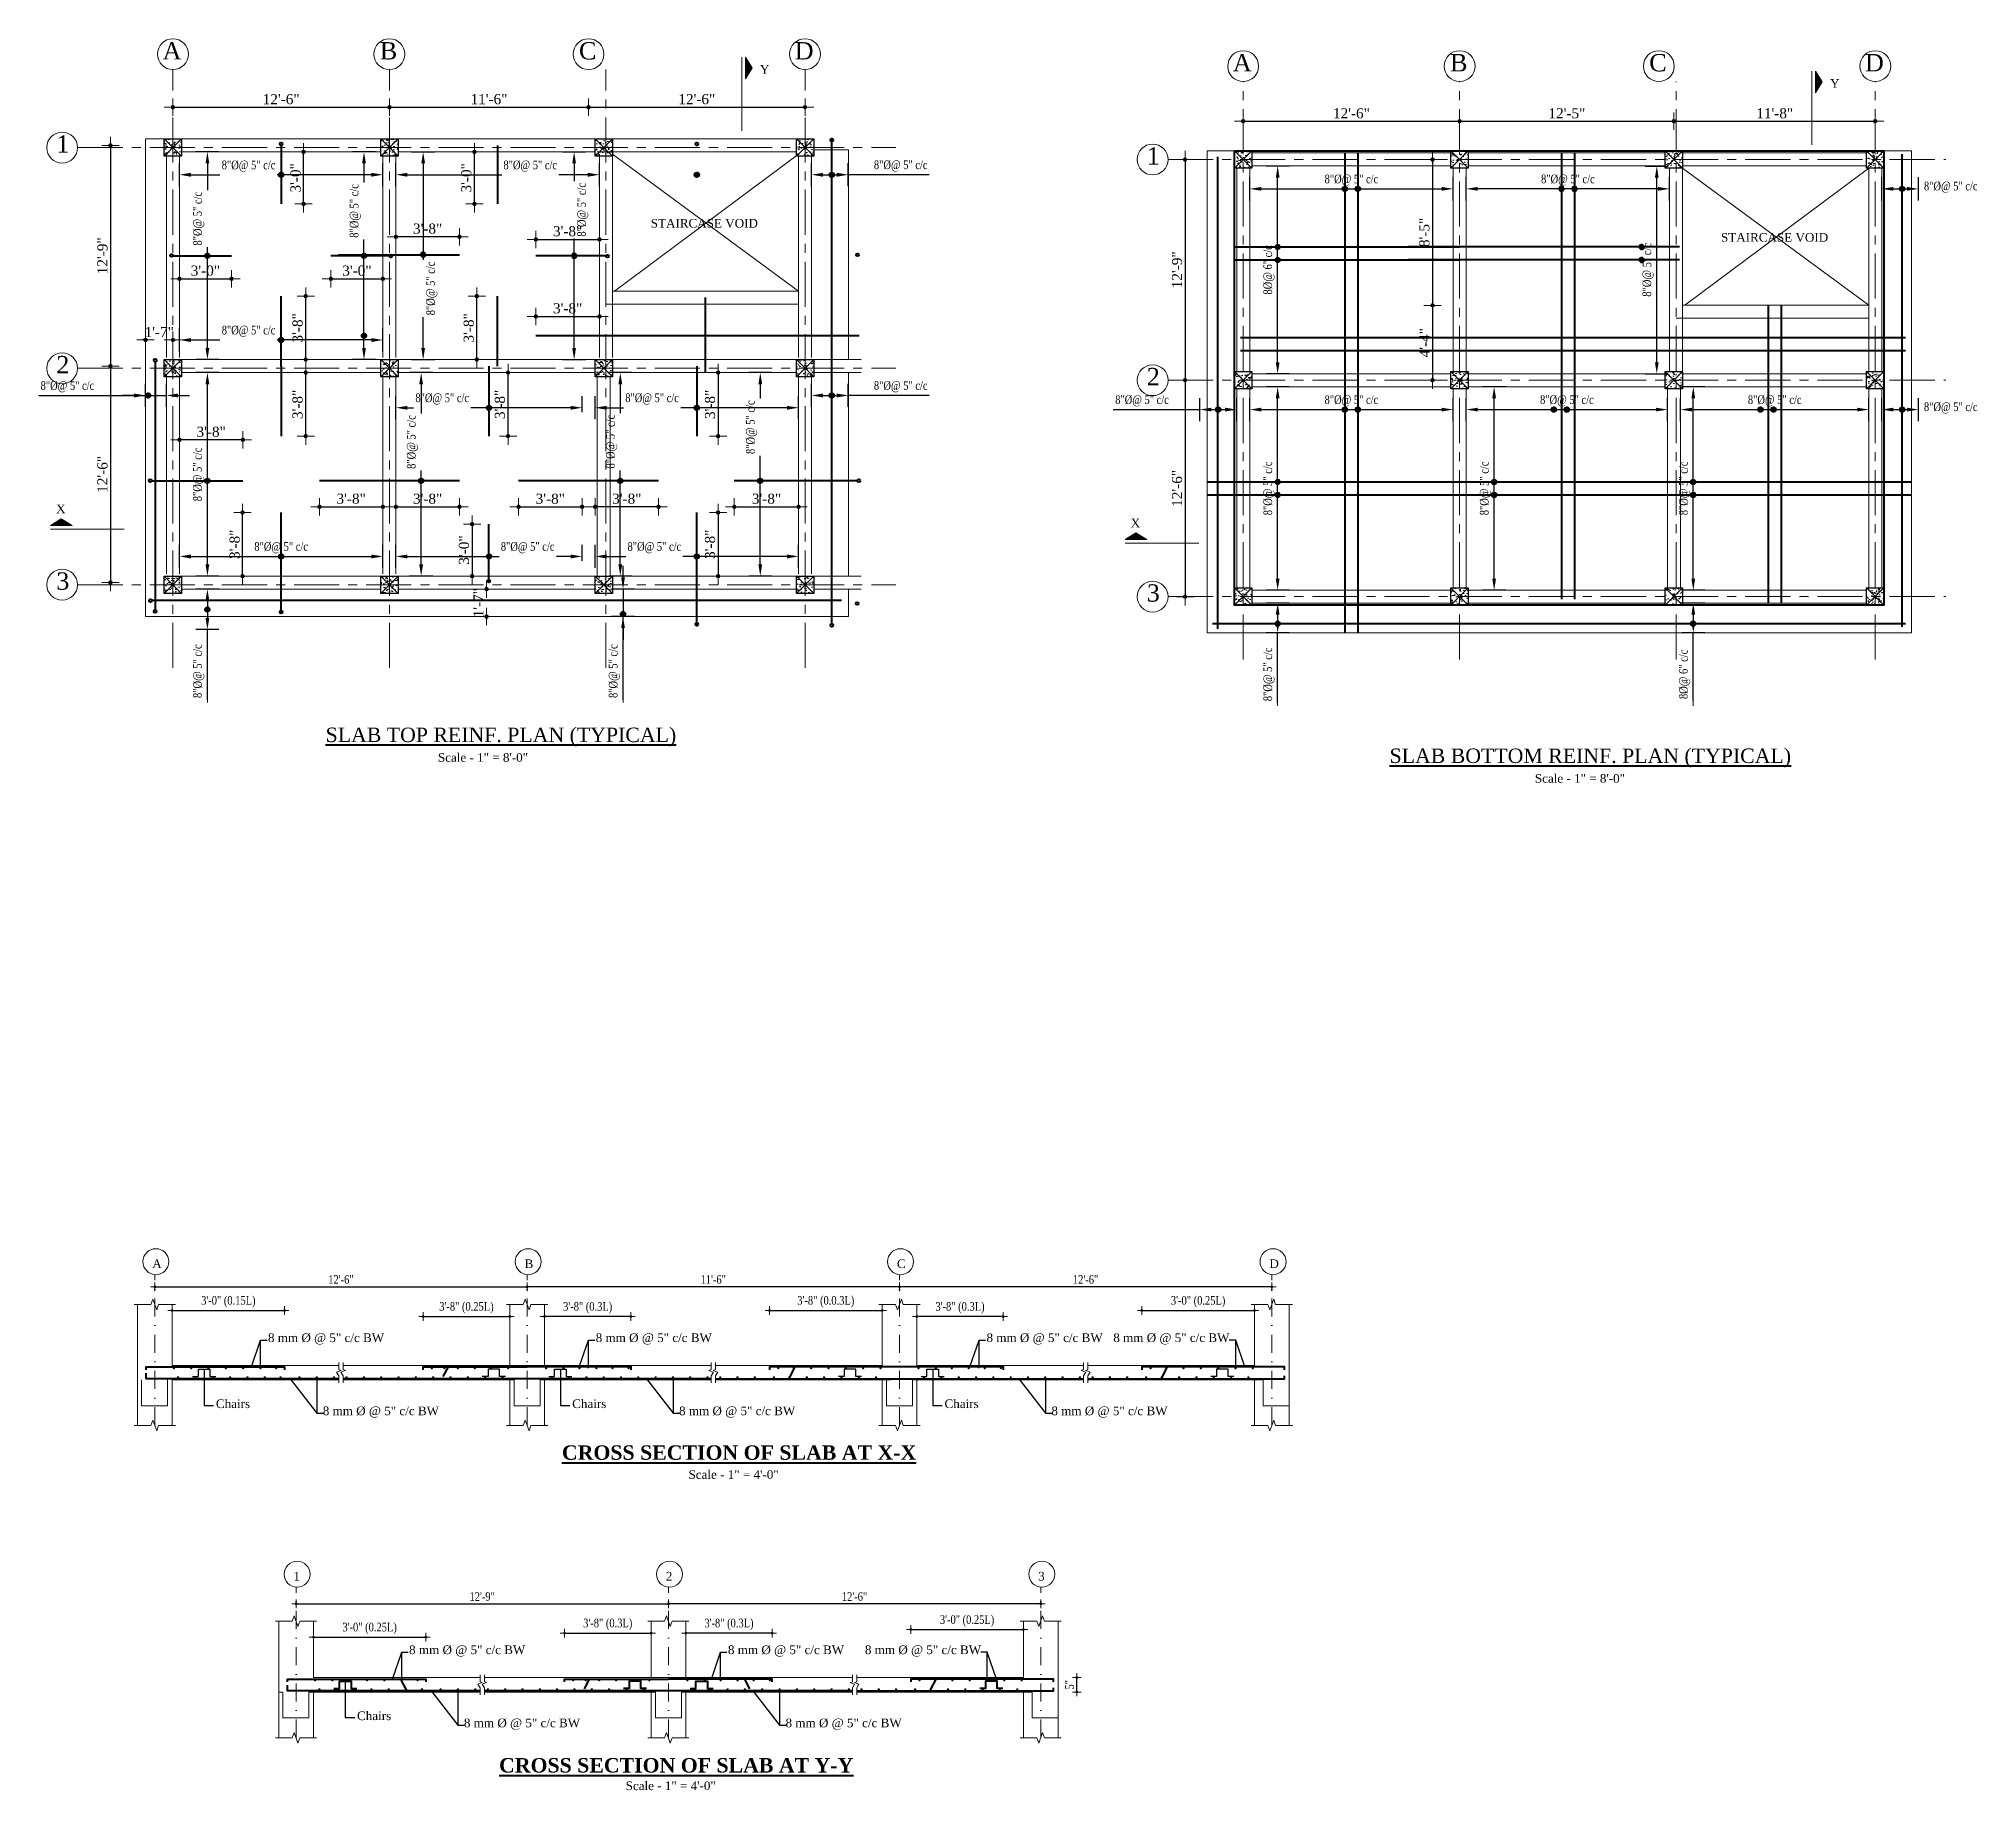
# Model space of a CAD drawing. Header units: feet. Extents: x 28652 to 66086, y -6769 to -640.
# Drawn here: x 51420 to 52763, y -3028 to -1815 of the extents above; entities that cross this region are included whole.
import ezdxf

# ---------------------------------------------------------------- set-up
doc = ezdxf.new("R2010")
doc.units = ezdxf.units.FT
doc.header["$LTSCALE"] = 50
doc.header["$MEASUREMENT"] = 0
doc.header["$PDMODE"] = 34
doc.linetypes.add('CENTERX2', pattern=[4, 2.5, -0.5, 0.5, -0.5])
doc.linetypes.add('DASHDOTX2', pattern=[2, 1, -0.5, 0, -0.5])
for name, color, linetype, lineweight in [('BAR', 7, 'Continuous', 40), ('DIMENSION', 142, 'Continuous', 13), ('SES-CENTRE', 8, 'DASHDOTX2', 13), ('SES-DIMENSION', 142, 'Continuous', 13), ('SES-HACTH', 8, 'Continuous', 13), ('SES-Leader', 2, 'Continuous', 15), ('SES-REBARS', 1, 'Continuous', 40), ('SES-SLAB OUTLINE', 4, 'Continuous', 18), ('SES-Staircase', 134, 'Continuous', 13), ('SES-TEXT', 3, 'Continuous', 20), ('SES-TitleText', 7, 'Continuous', 40), ('SES-Wall Plan', 6, 'Continuous', 30), ('wall', 6, 'Continuous', 40)]:
    doc.layers.add(name, color=color, linetype=linetype, lineweight=lineweight)
doc.styles.add('1.8 str', font='times.ttf', dxfattribs={"width": 0.8, "height": 6})
doc.styles.add('7 INCH', font='times.ttf', dxfattribs={"height": 7})
doc.styles.add('SES-ARAIL', font='times.ttf', dxfattribs={"height": 6})
doc.styles.add('SES-Title Text', font='times.ttf', dxfattribs={"height": 10})
doc.dimstyles.new('1.4', dxfattribs={"dimscale": 0, "dimtxt": 6, "dimasz": 0.5, "dimexe": 2, "dimexo": 9, "dimgap": 2, "dimtad": 1, "dimdec": 0, "dimlfac": 0.5, "dimzin": 3, "dimdsep": 46, "dimlunit": 4, "dimtxsty": '1.8 str', "dimblk": 'DIM', "dimcen": 3, "dimdle": 3, "dimse1": 1, "dimse2": 1, "dimclrd": 256, "dimclre": 256, "dimclrt": 7, "dimadec": 1, "dimazin": 2, "dimtfac": 1, "dimtdec": 0, "dimtix": 1, "dimtofl": 0, "dimtmove": 2, "dimatfit": 3, "dimldrblk": 'arrow', "dimfxl": 2, "dimfrac": 2, "dimtolj": 2, "dimtzin": 0, "dimarcsym": 0})
doc.dimstyles.new('1.8 str', dxfattribs={"dimscale": 0, "dimtxt": 6, "dimasz": 1, "dimexe": 2, "dimexo": 9, "dimgap": 2, "dimtad": 1, "dimdec": 0, "dimzin": 3, "dimdsep": 46, "dimlunit": 4, "dimtxsty": '1.8 str', "dimblk": 'DIM', "dimcen": 3, "dimdle": 3, "dimse1": 1, "dimse2": 1, "dimclrd": 256, "dimclre": 256, "dimclrt": 256, "dimadec": 1, "dimazin": 2, "dimtfac": 1, "dimtdec": 0, "dimtofl": 0, "dimtmove": 2, "dimatfit": 3, "dimldrblk": 'DSAFSADF', "dimfxl": 2, "dimfrac": 2, "dimtolj": 2, "dimtzin": 0, "dimarcsym": 0})
doc.dimstyles.new('7 INCH', dxfattribs={"dimscale": 0, "dimtxt": 7, "dimasz": 1, "dimexe": 2, "dimexo": 9, "dimgap": 2, "dimtad": 1, "dimdec": 0, "dimzin": 3, "dimdsep": 46, "dimlunit": 4, "dimtxsty": '7 INCH', "dimblk": 'DIM', "dimcen": 3, "dimdle": 3, "dimse1": 1, "dimse2": 1, "dimclrd": 256, "dimclre": 256, "dimclrt": 7, "dimadec": 1, "dimazin": 2, "dimtfac": 1, "dimtdec": 0, "dimtix": 1, "dimtofl": 0, "dimtmove": 2, "dimatfit": 3, "dimldrblk": 'DIM', "dimfxl": 2, "dimfrac": 2, "dimtolj": 2, "dimtzin": 0, "dimarcsym": 0})

msp = doc.modelspace()

# ---------------------------------------------------------------- texts
at = {"layer": 'SES-TEXT', "style": 'SES-ARAIL'}
for s, p in [('Y', (51919.82, -1839.25)), ('Y', (52661.41, -1849.01)), ('X', (51432.17, -2143.71)), ('X', (52176.77, -2153.47)), ('A', (51498.77, -2666.54)), ('B', (51756.77, -2666.54)), ('C', (52014.77, -2666.54)), ('D', (52272.88, -2666.54)), ('1', (51596.64, -2883)), ('2', (51854.64, -2883)), ('3', (52112.64, -2883))]:
    msp.add_text(s, height=6, dxfattribs=at).set_placement(p)
at = {"layer": 'SES-TEXT', "ltscale": 10, "style": 'SES-ARAIL'}
for s, p in [('8 mm %%C @ 5" c/c BW', (51578.96, -2717.8)), ('8 mm %%C @ 5" c/c BW', (51806.05, -2717.8)), ('8 mm %%C @ 5" c/c BW', (52076.85, -2717.8)), ('8 mm %%C @ 5" c/c BW', (52164.68, -2717.8)), ('Chairs', (51542.9, -2763.52)), ('8 mm %%C @ 5" c/c BW', (51616.95, -2768.47)), ('Chairs', (51789.76, -2763.52)), ('8 mm %%C @ 5" c/c BW', (51863.81, -2768.47)), ('Chairs', (52047.76, -2763.52)), ('8 mm %%C @ 5" c/c BW', (52121.81, -2768.47)), ('8 mm %%C @ 5" c/c BW', (51676.75, -2933.96)), ('8 mm %%C @ 5" c/c BW', (51897.68, -2933.96)), ('8 mm %%C @ 5" c/c BW', (51992.59, -2933.96)), ('Chairs', (51640.69, -2979.68)), ('8 mm %%C @ 5" c/c BW', (51714.74, -2984.63)), ('8 mm %%C @ 5" c/c BW', (51937.59, -2984.63))]:
    msp.add_text(s, height=6, dxfattribs=at).set_placement(p)
at = {"layer": 'SES-TEXT', "lineweight": 30, "char_height": 12, "width": 17.5966, "attachment_point": 2, "style": 'SES-ARAIL'}
for s, insert in [('A', (51512.5, -1817.38)), ('B', (51662.5, -1817.38)), ('C', (51800.5, -1817.38)), ('D', (51950.5, -1817.38)), ('A', (52254.09, -1825.63)), ('B', (52404.09, -1825.63)), ('C', (52542.09, -1825.63)), ('D', (52692.09, -1825.63)), ('1', (51436.83, -1881.88)), ('1', (52192.43, -1890.14)), ('2', (51436.83, -2034.77)), ('2', (52192.43, -2043.03)), ('3', (51436.83, -2184.67)), ('3', (52192.43, -2192.92))]:
    msp.add_mtext(s, dxfattribs=dict(at, insert=insert))
at = {"layer": 'SES-TEXT', "linetype": 'ByBlock', "char_height": 6, "width": 120.1483, "attachment_point": 3, "style": 'SES-ARAIL'}
for insert in [(51941.4, -1939.85), (52682.99, -1949.61)]:
    msp.add_mtext('\\pxqc;STAIRCASE VOID', dxfattribs=dict(at, insert=insert))
at = {"layer": 'SES-TitleText', "ltscale": 10, "style": 'SES-ARAIL'}
for s, p in [('Scale - 1" = 8\'-0"', (51696.73, -2315.89)), ('Scale - 1" = 8\'-0"', (52456.83, -2330.38)), ('Scale - 1" = 4\'-0"', (51870.37, -2812.58)), ('Scale - 1" = 4\'-0"', (51826.8, -3028.14))]:
    msp.add_text(s, height=6, dxfattribs=at).set_placement(p)
at = {"layer": 'SES-TitleText', "char_height": 10, "attachment_point": 1, "style": 'SES-Title Text'}
for s, insert, width in [('{\\LSLAB TOP REINF. PLAN (TYPICAL)}', (51618.9, -2292.2), 289.6719), ('{\\LSLAB BOTTOM REINF. PLAN (TYPICAL)}', (52356.14, -2306.69), 289.6719), ('{\\fTimes New Roman|b1|i0|c0|p18;\\LCROSS SECTION OF SLAB AT X-X}', (51782.66, -2789.35), 521.0009), ('{\\fTimes New Roman|b1|i0|c0|p18;\\LCROSS SECTION OF SLAB AT Y-Y}', (51739.09, -3005.96), 521.0009)]:
    msp.add_mtext(s, dxfattribs=dict(at, insert=insert, width=width))

# ---------------------------------------------------------------- blocks, each defined once
blk = doc.blocks.new('DIM')
at = {"layer": 'DIMENSION'}
h = blk.add_hatch(color=256, dxfattribs=at)
h.paths.add_polyline_path([(0, 1.28), (0, 0), (1.28, 0, 0.414214)])
h.paths.add_polyline_path([(1.28, 0), (0, 0), (0, -1.28, 0.414214)])
h.paths.add_polyline_path([(0, 0), (-1.28, 0, 0.414214), (0, -1.28)])
h.paths.add_polyline_path([(0, 1.28, 0.414214), (-1.28, 0), (0, 0)])
for p, q in [((0, 6), (0, -6)), ((-6, 0), (6, 0))]:
    blk.add_line(p, q, dxfattribs=at)
blk.add_circle((0, 0), 1.28, dxfattribs=at)
blk = doc.blocks.new('*D733')
at = {"layer": 'Defpoints', "color": 0, "ltscale": 10, "transparency": 16777216}
for p in [(51856.4, -2899.1), (51598.4, -2982.3), (51856.4, -2989)]:
    blk.add_point(p, dxfattribs=at)
at = {"layer": 'SES-DIMENSION', "lineweight": -2, "ltscale": 10, "transparency": 16777216}
blk.add_line((51598.9, -2899.1), (51855.9, -2899.1), dxfattribs=at)
at = {"layer": 'SES-DIMENSION', "lineweight": -2, "ltscale": 10, "transparency": 16777216, "xscale": 0.5, "yscale": 0.5, "zscale": 0.5, "rotation": 180}
blk.add_blockref('DIM', (51598.4, -2899.1), dxfattribs=at)
at = {"layer": 'SES-DIMENSION', "lineweight": -2, "ltscale": 10, "transparency": 16777216, "xscale": 0.5, "yscale": 0.5, "zscale": 0.5}
blk.add_blockref('DIM', (51856.4, -2899.1), dxfattribs=at)
at = {"layer": 'SES-DIMENSION', "color": 7, "ltscale": 10, "transparency": 16777216, "insert": (51727.4, -2894.1), "char_height": 6, "attachment_point": 5, "style": '1.8 str'}
blk.add_mtext('\\A2;12\'-9"', dxfattribs=at)
blk = doc.blocks.new('arrow')
at = {"layer": 'DIMENSION'}
blk.add_lwpolyline([(1.2, 0, 0, 2.1, 0), (-2.3, 0, 0, 0, 0), (1.2, 0, 0, 0, 0)], format="xyseb", dxfattribs=at)
blk = doc.blocks.new('*D734')
at = {"layer": 'Defpoints', "color": 0, "ltscale": 10, "transparency": 16777216}
for p in [(51856.4, -2899.1), (51856.4, -2989), (52114.4, -2982.3)]:
    blk.add_point(p, dxfattribs=at)
at = {"layer": 'SES-DIMENSION', "lineweight": -2, "ltscale": 10, "transparency": 16777216}
blk.add_line((52113.9, -2899.1), (51856.9, -2899.1), dxfattribs=at)
at = {"layer": 'SES-DIMENSION', "lineweight": -2, "ltscale": 10, "transparency": 16777216, "xscale": 0.5, "yscale": 0.5, "zscale": 0.5, "rotation": 180}
blk.add_blockref('DIM', (51856.4, -2899.1), dxfattribs=at)
at = {"layer": 'SES-DIMENSION', "lineweight": -2, "ltscale": 10, "transparency": 16777216, "xscale": 0.5, "yscale": 0.5, "zscale": 0.5}
blk.add_blockref('DIM', (52114.4, -2899.1), dxfattribs=at)
at = {"layer": 'SES-DIMENSION', "color": 7, "ltscale": 10, "transparency": 16777216, "insert": (51985.4, -2894.1), "char_height": 6, "attachment_point": 5, "style": '1.8 str'}
blk.add_mtext('\\A2;12\'-6"', dxfattribs=at)
blk = doc.blocks.new('*D735')
at = {"layer": 'Defpoints', "color": 0, "ltscale": 10, "transparency": 16777216}
for p in [(52130.5, -2950.2), (52139.4, -2950.2), (52130.5, -2960.2)]:
    blk.add_point(p, dxfattribs=at)
at = {"layer": 'SES-DIMENSION', "lineweight": -2, "ltscale": 10, "transparency": 16777216}
blk.add_line((52139.4, -2959.7), (52139.4, -2950.7), dxfattribs=at)
at = {"layer": 'SES-DIMENSION', "lineweight": -2, "ltscale": 10, "transparency": 16777216, "xscale": 0.5, "yscale": 0.5, "zscale": 0.5}
for p, rotation in [((52139.4, -2950.2), 90), ((52139.4, -2960.2), 270)]:
    blk.add_blockref('DIM', p, dxfattribs=dict(at, rotation=rotation))
at = {"layer": 'SES-DIMENSION', "color": 7, "ltscale": 10, "transparency": 16777216, "insert": (52134.4, -2955.2), "char_height": 6, "attachment_point": 5, "rotation": 90, "style": '1.8 str'}
blk.add_mtext('\\A2;5"', dxfattribs=at)
blk = doc.blocks.new('*D736')
at = {"layer": 'Defpoints', "color": 0, "ltscale": 10, "transparency": 16777216}
for p in [(51844.4, -2919.4), (51784.4, -2951.2), (51844.4, -2950.2)]:
    blk.add_point(p, dxfattribs=at)
at = {"layer": 'SES-DIMENSION', "lineweight": -2, "ltscale": 10, "transparency": 16777216}
blk.add_line((51784.9, -2919.4), (51843.9, -2919.4), dxfattribs=at)
at = {"layer": 'SES-DIMENSION', "lineweight": -2, "ltscale": 10, "transparency": 16777216, "xscale": 0.5, "yscale": 0.5, "zscale": 0.5, "rotation": 180}
blk.add_blockref('DIM', (51784.4, -2919.4), dxfattribs=at)
at = {"layer": 'SES-DIMENSION', "lineweight": -2, "ltscale": 10, "transparency": 16777216, "xscale": 0.5, "yscale": 0.5, "zscale": 0.5}
blk.add_blockref('DIM', (51844.4, -2919.4), dxfattribs=at)
at = {"layer": 'SES-DIMENSION', "color": 7, "ltscale": 10, "transparency": 16777216, "insert": (51814.4, -2913.4), "char_height": 6, "attachment_point": 5, "style": '1.8 str'}
blk.add_mtext('\\A2;3\'-8" (0.3L)', dxfattribs=at)
blk = doc.blocks.new('*D737')
at = {"layer": 'Defpoints', "color": 0, "ltscale": 10, "transparency": 16777216}
for p in [(51868.4, -2919.4), (51868.4, -2950.2), (51928.4, -2951.2)]:
    blk.add_point(p, dxfattribs=at)
at = {"layer": 'SES-DIMENSION', "lineweight": -2, "ltscale": 10, "transparency": 16777216}
blk.add_line((51927.9, -2919.4), (51868.9, -2919.4), dxfattribs=at)
at = {"layer": 'SES-DIMENSION', "lineweight": -2, "ltscale": 10, "transparency": 16777216, "xscale": 0.5, "yscale": 0.5, "zscale": 0.5, "rotation": 180}
blk.add_blockref('DIM', (51868.4, -2919.4), dxfattribs=at)
at = {"layer": 'SES-DIMENSION', "lineweight": -2, "ltscale": 10, "transparency": 16777216, "xscale": 0.5, "yscale": 0.5, "zscale": 0.5}
blk.add_blockref('DIM', (51928.4, -2919.4), dxfattribs=at)
at = {"layer": 'SES-DIMENSION', "color": 7, "ltscale": 10, "transparency": 16777216, "insert": (51898.4, -2913.4), "char_height": 6, "attachment_point": 5, "style": '1.8 str'}
blk.add_mtext('\\A2;3\'-8" (0.3L)', dxfattribs=at)
blk = doc.blocks.new('*D738')
at = {"layer": 'Defpoints', "color": 0, "ltscale": 10, "transparency": 16777216}
for p in [(51688.4, -2922.2), (51610.4, -2950.2), (51688.4, -2946.2)]:
    blk.add_point(p, dxfattribs=at)
at = {"layer": 'SES-DIMENSION', "lineweight": -2, "ltscale": 10, "transparency": 16777216}
blk.add_line((51610.9, -2922.2), (51687.9, -2922.2), dxfattribs=at)
at = {"layer": 'SES-DIMENSION', "lineweight": -2, "ltscale": 10, "transparency": 16777216, "xscale": 0.5, "yscale": 0.5, "zscale": 0.5, "rotation": 180}
blk.add_blockref('DIM', (51610.4, -2922.2), dxfattribs=at)
at = {"layer": 'SES-DIMENSION', "lineweight": -2, "ltscale": 10, "transparency": 16777216, "xscale": 0.5, "yscale": 0.5, "zscale": 0.5}
blk.add_blockref('DIM', (51688.4, -2922.2), dxfattribs=at)
at = {"layer": 'SES-DIMENSION', "color": 7, "ltscale": 10, "transparency": 16777216, "insert": (51649.4, -2916.2), "char_height": 6, "attachment_point": 5, "style": '1.8 str'}
blk.add_mtext('\\A2;3\'-0" (0.25L)', dxfattribs=at)
blk = doc.blocks.new('*D739')
at = {"layer": 'Defpoints', "color": 0, "ltscale": 10, "transparency": 16777216}
for p in [(52102.4, -2917), (52024.4, -2950.2), (52102.4, -2946.2)]:
    blk.add_point(p, dxfattribs=at)
at = {"layer": 'SES-DIMENSION', "lineweight": -2, "ltscale": 10, "transparency": 16777216}
blk.add_line((52024.9, -2917), (52101.9, -2917), dxfattribs=at)
at = {"layer": 'SES-DIMENSION', "lineweight": -2, "ltscale": 10, "transparency": 16777216, "xscale": 0.5, "yscale": 0.5, "zscale": 0.5, "rotation": 180}
blk.add_blockref('DIM', (52024.4, -2917), dxfattribs=at)
at = {"layer": 'SES-DIMENSION', "lineweight": -2, "ltscale": 10, "transparency": 16777216, "xscale": 0.5, "yscale": 0.5, "zscale": 0.5}
blk.add_blockref('DIM', (52102.4, -2917), dxfattribs=at)
at = {"layer": 'SES-DIMENSION', "color": 7, "ltscale": 10, "transparency": 16777216, "insert": (52063.4, -2911), "char_height": 6, "attachment_point": 5, "style": '1.8 str'}
blk.add_mtext('\\A2;3\'-0" (0.25L)', dxfattribs=at)
blk = doc.blocks.new('*D740')
at = {"layer": 'Defpoints', "color": 0, "ltscale": 10, "transparency": 16777216}
for p in [(51758.5, -2679.6), (51500.5, -2766.1), (51758.5, -2772.8)]:
    blk.add_point(p, dxfattribs=at)
at = {"layer": 'SES-DIMENSION', "lineweight": -2, "ltscale": 10, "transparency": 16777216}
blk.add_line((51501, -2679.6), (51758, -2679.6), dxfattribs=at)
at = {"layer": 'SES-DIMENSION', "lineweight": -2, "ltscale": 10, "transparency": 16777216, "xscale": 0.5, "yscale": 0.5, "zscale": 0.5, "rotation": 180}
blk.add_blockref('DIM', (51500.5, -2679.6), dxfattribs=at)
at = {"layer": 'SES-DIMENSION', "lineweight": -2, "ltscale": 10, "transparency": 16777216, "xscale": 0.5, "yscale": 0.5, "zscale": 0.5}
blk.add_blockref('DIM', (51758.5, -2679.6), dxfattribs=at)
at = {"layer": 'SES-DIMENSION', "color": 7, "ltscale": 10, "transparency": 16777216, "insert": (51629.5, -2674.5), "char_height": 6, "attachment_point": 5, "style": '1.8 str'}
blk.add_mtext('\\A2;12\'-6"', dxfattribs=at)
blk = doc.blocks.new('*D741')
at = {"layer": 'Defpoints', "color": 0, "ltscale": 10, "transparency": 16777216}
for p in [(51758.5, -2679.6), (52016.5, -2766.1), (51758.5, -2772.8)]:
    blk.add_point(p, dxfattribs=at)
at = {"layer": 'SES-DIMENSION', "lineweight": -2, "ltscale": 10, "transparency": 16777216}
blk.add_line((52016, -2679.6), (51759, -2679.6), dxfattribs=at)
at = {"layer": 'SES-DIMENSION', "lineweight": -2, "ltscale": 10, "transparency": 16777216, "xscale": 0.5, "yscale": 0.5, "zscale": 0.5, "rotation": 180}
blk.add_blockref('DIM', (51758.5, -2679.6), dxfattribs=at)
at = {"layer": 'SES-DIMENSION', "lineweight": -2, "ltscale": 10, "transparency": 16777216, "xscale": 0.5, "yscale": 0.5, "zscale": 0.5}
blk.add_blockref('DIM', (52016.5, -2679.6), dxfattribs=at)
at = {"layer": 'SES-DIMENSION', "color": 7, "ltscale": 10, "transparency": 16777216, "insert": (51887.5, -2674.5), "char_height": 6, "attachment_point": 5, "style": '1.8 str'}
blk.add_mtext('\\A2;11\'-6"', dxfattribs=at)
blk = doc.blocks.new('*D742')
at = {"layer": 'Defpoints', "color": 0, "ltscale": 10, "transparency": 16777216}
for p in [(51746.5, -2700.2), (51686.5, -2735), (51746.5, -2734)]:
    blk.add_point(p, dxfattribs=at)
at = {"layer": 'SES-DIMENSION', "lineweight": -2, "ltscale": 10, "transparency": 16777216}
blk.add_line((51687, -2700.2), (51746, -2700.2), dxfattribs=at)
at = {"layer": 'SES-DIMENSION', "lineweight": -2, "ltscale": 10, "transparency": 16777216, "xscale": 0.5, "yscale": 0.5, "zscale": 0.5, "rotation": 180}
blk.add_blockref('DIM', (51686.5, -2700.2), dxfattribs=at)
at = {"layer": 'SES-DIMENSION', "lineweight": -2, "ltscale": 10, "transparency": 16777216, "xscale": 0.5, "yscale": 0.5, "zscale": 0.5}
blk.add_blockref('DIM', (51746.5, -2700.2), dxfattribs=at)
at = {"layer": 'SES-DIMENSION', "color": 7, "ltscale": 10, "transparency": 16777216, "insert": (51716.5, -2694.1), "char_height": 6, "attachment_point": 5, "style": '1.8 str'}
blk.add_mtext('\\A2;3\'-8" (0.25L)', dxfattribs=at)
blk = doc.blocks.new('*D743')
at = {"layer": 'Defpoints', "color": 0, "ltscale": 10, "transparency": 16777216}
for p in [(51770.5, -2700.2), (51770.5, -2734), (51830.5, -2735)]:
    blk.add_point(p, dxfattribs=at)
at = {"layer": 'SES-DIMENSION', "lineweight": -2, "ltscale": 10, "transparency": 16777216}
blk.add_line((51830, -2700.2), (51771, -2700.2), dxfattribs=at)
at = {"layer": 'SES-DIMENSION', "lineweight": -2, "ltscale": 10, "transparency": 16777216, "xscale": 0.5, "yscale": 0.5, "zscale": 0.5, "rotation": 180}
blk.add_blockref('DIM', (51770.5, -2700.2), dxfattribs=at)
at = {"layer": 'SES-DIMENSION', "lineweight": -2, "ltscale": 10, "transparency": 16777216, "xscale": 0.5, "yscale": 0.5, "zscale": 0.5}
blk.add_blockref('DIM', (51830.5, -2700.2), dxfattribs=at)
at = {"layer": 'SES-DIMENSION', "color": 7, "ltscale": 10, "transparency": 16777216, "insert": (51800.5, -2694.1), "char_height": 6, "attachment_point": 5, "style": '1.8 str'}
blk.add_mtext('\\A2;3\'-8" (0.3L)', dxfattribs=at)
blk = doc.blocks.new('*D744')
at = {"layer": 'Defpoints', "color": 0, "ltscale": 10, "transparency": 16777216}
for p in [(51590.5, -2696), (51512.5, -2734), (51590.5, -2730.1)]:
    blk.add_point(p, dxfattribs=at)
at = {"layer": 'SES-DIMENSION', "lineweight": -2, "ltscale": 10, "transparency": 16777216}
blk.add_line((51513, -2696), (51590, -2696), dxfattribs=at)
at = {"layer": 'SES-DIMENSION', "lineweight": -2, "ltscale": 10, "transparency": 16777216, "xscale": 0.5, "yscale": 0.5, "zscale": 0.5, "rotation": 180}
blk.add_blockref('DIM', (51512.5, -2696), dxfattribs=at)
at = {"layer": 'SES-DIMENSION', "lineweight": -2, "ltscale": 10, "transparency": 16777216, "xscale": 0.5, "yscale": 0.5, "zscale": 0.5}
blk.add_blockref('DIM', (51590.5, -2696), dxfattribs=at)
at = {"layer": 'SES-DIMENSION', "color": 7, "ltscale": 10, "transparency": 16777216, "insert": (51551.5, -2689.9), "char_height": 6, "attachment_point": 5, "style": '1.8 str'}
blk.add_mtext('\\A2;3\'-0" (0.15L)', dxfattribs=at)
blk = doc.blocks.new('*D745')
at = {"layer": 'Defpoints', "color": 0, "ltscale": 10, "transparency": 16777216}
for p in [(52004.5, -2696), (51926.5, -2734), (52004.5, -2730.1)]:
    blk.add_point(p, dxfattribs=at)
at = {"layer": 'SES-DIMENSION', "lineweight": -2, "ltscale": 10, "transparency": 16777216}
blk.add_line((51927, -2696), (52004, -2696), dxfattribs=at)
at = {"layer": 'SES-DIMENSION', "lineweight": -2, "ltscale": 10, "transparency": 16777216, "xscale": 0.5, "yscale": 0.5, "zscale": 0.5, "rotation": 180}
blk.add_blockref('DIM', (51926.5, -2696), dxfattribs=at)
at = {"layer": 'SES-DIMENSION', "lineweight": -2, "ltscale": 10, "transparency": 16777216, "xscale": 0.5, "yscale": 0.5, "zscale": 0.5}
blk.add_blockref('DIM', (52004.5, -2696), dxfattribs=at)
at = {"layer": 'SES-DIMENSION', "color": 7, "ltscale": 10, "transparency": 16777216, "insert": (51965.5, -2689.9), "char_height": 6, "attachment_point": 5, "style": '1.8 str'}
blk.add_mtext('\\A2;3\'-8" (0.0.3L)', dxfattribs=at)
blk = doc.blocks.new('*D746')
at = {"layer": 'Defpoints', "color": 0, "ltscale": 10, "transparency": 16777216}
for p in [(52016.5, -2679.6), (52274.5, -2766.1), (52016.5, -2772.8)]:
    blk.add_point(p, dxfattribs=at)
at = {"layer": 'SES-DIMENSION', "lineweight": -2, "ltscale": 10, "transparency": 16777216}
blk.add_line((52274, -2679.6), (52017, -2679.6), dxfattribs=at)
at = {"layer": 'SES-DIMENSION', "lineweight": -2, "ltscale": 10, "transparency": 16777216, "xscale": 0.5, "yscale": 0.5, "zscale": 0.5, "rotation": 180}
blk.add_blockref('DIM', (52016.5, -2679.6), dxfattribs=at)
at = {"layer": 'SES-DIMENSION', "lineweight": -2, "ltscale": 10, "transparency": 16777216, "xscale": 0.5, "yscale": 0.5, "zscale": 0.5}
blk.add_blockref('DIM', (52274.5, -2679.6), dxfattribs=at)
at = {"layer": 'SES-DIMENSION', "color": 7, "ltscale": 10, "transparency": 16777216, "insert": (52145.5, -2674.5), "char_height": 6, "attachment_point": 5, "style": '1.8 str'}
blk.add_mtext('\\A2;12\'-6"', dxfattribs=at)
blk = doc.blocks.new('*D747')
at = {"layer": 'Defpoints', "color": 0, "ltscale": 10, "transparency": 16777216}
for p in [(52028.5, -2700.2), (52028.5, -2734), (52088.5, -2735)]:
    blk.add_point(p, dxfattribs=at)
at = {"layer": 'SES-DIMENSION', "lineweight": -2, "ltscale": 10, "transparency": 16777216}
blk.add_line((52088, -2700.2), (52029, -2700.2), dxfattribs=at)
at = {"layer": 'SES-DIMENSION', "lineweight": -2, "ltscale": 10, "transparency": 16777216, "xscale": 0.5, "yscale": 0.5, "zscale": 0.5, "rotation": 180}
blk.add_blockref('DIM', (52028.5, -2700.2), dxfattribs=at)
at = {"layer": 'SES-DIMENSION', "lineweight": -2, "ltscale": 10, "transparency": 16777216, "xscale": 0.5, "yscale": 0.5, "zscale": 0.5}
blk.add_blockref('DIM', (52088.5, -2700.2), dxfattribs=at)
at = {"layer": 'SES-DIMENSION', "color": 7, "ltscale": 10, "transparency": 16777216, "insert": (52058.5, -2694.1), "char_height": 6, "attachment_point": 5, "style": '1.8 str'}
blk.add_mtext('\\A2;3\'-8" (0.3L)', dxfattribs=at)
blk = doc.blocks.new('*D748')
at = {"layer": 'Defpoints', "color": 0, "ltscale": 10, "transparency": 16777216}
for p in [(52262.5, -2696), (52184.5, -2734), (52262.5, -2730.1)]:
    blk.add_point(p, dxfattribs=at)
at = {"layer": 'SES-DIMENSION', "lineweight": -2, "ltscale": 10, "transparency": 16777216}
blk.add_line((52185, -2696), (52262, -2696), dxfattribs=at)
at = {"layer": 'SES-DIMENSION', "lineweight": -2, "ltscale": 10, "transparency": 16777216, "xscale": 0.5, "yscale": 0.5, "zscale": 0.5, "rotation": 180}
blk.add_blockref('DIM', (52184.5, -2696), dxfattribs=at)
at = {"layer": 'SES-DIMENSION', "lineweight": -2, "ltscale": 10, "transparency": 16777216, "xscale": 0.5, "yscale": 0.5, "zscale": 0.5}
blk.add_blockref('DIM', (52262.5, -2696), dxfattribs=at)
at = {"layer": 'SES-DIMENSION', "color": 7, "ltscale": 10, "transparency": 16777216, "insert": (52223.5, -2689.9), "char_height": 6, "attachment_point": 5, "style": '1.8 str'}
blk.add_mtext('\\A2;3\'-0" (0.25L)', dxfattribs=at)
blk = doc.blocks.new('*D813')
at = {"layer": 'Defpoints', "color": 0, "linetype": 'ByBlock', "transparency": 16777216}
for p in [(52404.7, -1872.2), (52254.7, -1892.7), (52404.7, -1892.7)]:
    blk.add_point(p, dxfattribs=at)
at = {"layer": 'SES-DIMENSION', "linetype": 'ByBlock', "lineweight": -2, "transparency": 16777216}
blk.add_line((52255.7, -1872.2), (52403.7, -1872.2), dxfattribs=at)
at = {"layer": 'SES-DIMENSION', "linetype": 'ByBlock', "lineweight": -2, "transparency": 16777216, "rotation": 180}
blk.add_blockref('DIM', (52254.7, -1872.2), dxfattribs=at)
at = {"layer": 'SES-DIMENSION', "linetype": 'ByBlock', "lineweight": -2, "transparency": 16777216}
blk.add_blockref('DIM', (52404.7, -1872.2), dxfattribs=at)
at = {"layer": 'SES-DIMENSION', "color": 7, "linetype": 'ByBlock', "transparency": 16777216, "insert": (52329.7, -1866.7), "char_height": 7, "attachment_point": 5, "style": '7 INCH'}
blk.add_mtext('\\A2;12\'-6"', dxfattribs=at)
blk = doc.blocks.new('*D814')
at = {"layer": 'Defpoints', "color": 0, "linetype": 'ByBlock', "transparency": 16777216}
for p in [(52553.2, -1872.2), (52404.7, -1892.7), (52553.2, -1892.7)]:
    blk.add_point(p, dxfattribs=at)
at = {"layer": 'SES-DIMENSION', "linetype": 'ByBlock', "lineweight": -2, "transparency": 16777216}
blk.add_line((52405.7, -1872.2), (52552.2, -1872.2), dxfattribs=at)
at = {"layer": 'SES-DIMENSION', "linetype": 'ByBlock', "lineweight": -2, "transparency": 16777216, "rotation": 180}
blk.add_blockref('DIM', (52404.7, -1872.2), dxfattribs=at)
at = {"layer": 'SES-DIMENSION', "linetype": 'ByBlock', "lineweight": -2, "transparency": 16777216}
blk.add_blockref('DIM', (52553.2, -1872.2), dxfattribs=at)
at = {"layer": 'SES-DIMENSION', "color": 7, "linetype": 'ByBlock', "transparency": 16777216, "insert": (52479, -1866.7), "char_height": 7, "attachment_point": 5, "style": '7 INCH'}
blk.add_mtext('\\A2;12\'-5"', dxfattribs=at)
blk = doc.blocks.new('*D815')
at = {"layer": 'Defpoints', "color": 0, "linetype": 'ByBlock', "transparency": 16777216}
for p in [(52692.7, -1872.2), (52553.2, -1892.7), (52692.7, -1892.7)]:
    blk.add_point(p, dxfattribs=at)
at = {"layer": 'SES-DIMENSION', "linetype": 'ByBlock', "lineweight": -2, "transparency": 16777216}
blk.add_line((52554.2, -1872.2), (52691.7, -1872.2), dxfattribs=at)
at = {"layer": 'SES-DIMENSION', "linetype": 'ByBlock', "lineweight": -2, "transparency": 16777216, "rotation": 180}
blk.add_blockref('DIM', (52553.2, -1872.2), dxfattribs=at)
at = {"layer": 'SES-DIMENSION', "linetype": 'ByBlock', "lineweight": -2, "transparency": 16777216}
blk.add_blockref('DIM', (52692.7, -1872.2), dxfattribs=at)
at = {"layer": 'SES-DIMENSION', "color": 7, "linetype": 'ByBlock', "transparency": 16777216, "insert": (52623, -1866.7), "char_height": 7, "attachment_point": 5, "style": '7 INCH'}
blk.add_mtext('\\A2;11\'-8"', dxfattribs=at)
blk = doc.blocks.new('*D816')
at = {"layer": 'Defpoints', "color": 0, "linetype": 'ByBlock', "transparency": 16777216}
for p in [(52692.7, -1898.7), (52214.4, -2051.6), (52692.7, -2051.6)]:
    blk.add_point(p, dxfattribs=at)
at = {"layer": 'SES-DIMENSION', "linetype": 'ByBlock', "lineweight": -2, "transparency": 16777216}
blk.add_line((52214.4, -1899.7), (52214.4, -2050.6), dxfattribs=at)
for p, rotation in [((52214.4, -1898.7), 90), ((52214.4, -2051.6), 270)]:
    blk.add_blockref('DIM', p, dxfattribs=dict(at, rotation=rotation))
at = {"layer": 'SES-DIMENSION', "color": 7, "linetype": 'ByBlock', "transparency": 16777216, "insert": (52208.9, -1975.1), "char_height": 7, "attachment_point": 5, "rotation": 90, "style": '7 INCH'}
blk.add_mtext('\\A2;12\'-9"', dxfattribs=at)
blk = doc.blocks.new('*D817')
at = {"layer": 'Defpoints', "color": 0, "linetype": 'ByBlock', "transparency": 16777216}
for p in [(52692.7, -2051.6), (52214.4, -2201.5), (52248.7, -2201.5)]:
    blk.add_point(p, dxfattribs=at)
at = {"layer": 'SES-DIMENSION', "linetype": 'ByBlock', "lineweight": -2, "transparency": 16777216}
blk.add_line((52214.4, -2052.6), (52214.4, -2200.5), dxfattribs=at)
for p, rotation in [((52214.4, -2051.6), 90), ((52214.4, -2201.5), 270)]:
    blk.add_blockref('DIM', p, dxfattribs=dict(at, rotation=rotation))
at = {"layer": 'SES-DIMENSION', "color": 7, "linetype": 'ByBlock', "transparency": 16777216, "insert": (52208.9, -2126.5), "char_height": 7, "attachment_point": 5, "rotation": 90, "style": '7 INCH'}
blk.add_mtext('\\A2;12\'-6"', dxfattribs=at)
blk = doc.blocks.new('*D818')
at = {"layer": 'Defpoints', "color": 0, "linetype": 'ByBlock', "transparency": 16777216}
for p in [(52410.7, -1898.7), (52385.9, -1999.7), (52410.7, -1999.7)]:
    blk.add_point(p, dxfattribs=at)
at = {"layer": 'SES-DIMENSION', "linetype": 'ByBlock', "lineweight": -2, "transparency": 16777216}
blk.add_line((52385.9, -1899.7), (52385.9, -1998.7), dxfattribs=at)
for p, rotation in [((52385.9, -1898.7), 90), ((52385.9, -1999.7), 270)]:
    blk.add_blockref('DIM', p, dxfattribs=dict(at, rotation=rotation))
at = {"layer": 'SES-DIMENSION', "color": 7, "linetype": 'ByBlock', "transparency": 16777216, "insert": (52380.3, -1949.2), "char_height": 7, "attachment_point": 5, "rotation": 90, "style": '7 INCH'}
blk.add_mtext('\\A2;8\'-5"', dxfattribs=at)
blk = doc.blocks.new('*D819')
at = {"layer": 'Defpoints', "color": 0, "linetype": 'ByBlock', "transparency": 16777216}
for p in [(52410.7, -1999.7), (52385.9, -2051.6), (52398.7, -2051.6)]:
    blk.add_point(p, dxfattribs=at)
at = {"layer": 'SES-DIMENSION', "linetype": 'ByBlock', "lineweight": -2, "transparency": 16777216}
blk.add_line((52385.9, -2000.7), (52385.9, -2050.6), dxfattribs=at)
for p, rotation in [((52385.9, -1999.7), 90), ((52385.9, -2051.6), 270)]:
    blk.add_blockref('DIM', p, dxfattribs=dict(at, rotation=rotation))
at = {"layer": 'SES-DIMENSION', "color": 7, "linetype": 'ByBlock', "transparency": 16777216, "insert": (52380.4, -2025.6), "char_height": 7, "attachment_point": 5, "rotation": 90, "style": '7 INCH'}
blk.add_mtext('\\A2;4\'-4"', dxfattribs=at)
blk = doc.blocks.new('*D820')
at = {"layer": 'Defpoints', "color": 0, "ltscale": 10, "transparency": 16777216}
for p in [(52278.6, -1903.2), (52325.2, -1903.2), (52325.2, -2047.1)]:
    blk.add_point(p, dxfattribs=at)
at = {"layer": 'SES-DIMENSION', "lineweight": -2, "ltscale": 10, "transparency": 16777216}
for p, q in [((52286.6, -1903.2), (52270.6, -1903.2)), ((52278.6, -2039.1), (52278.6, -1911.2)), ((52286.6, -2047.1), (52270.6, -2047.1))]:
    blk.add_line(p, q, dxfattribs=at)
at = {"layer": 'SES-DIMENSION', "ltscale": 10, "transparency": 16777216}
for points in [[(52277.3, -1911.2), (52279.9, -1911.2), (52278.6, -1903.2)], [(52277.3, -2039.1), (52279.9, -2039.1), (52278.6, -2047.1)]]:
    blk.add_solid(points, dxfattribs=at)
at = {"layer": 'SES-DIMENSION', "ltscale": 10, "transparency": 16777216, "insert": (52272.6, -1975.1), "char_height": 6, "attachment_point": 5, "rotation": 90, "style": '1.8 str'}
blk.add_mtext('\\A2;8%%C@ 6" c/c', dxfattribs=at)
blk = doc.blocks.new('DSAFSADF')
at = {"layer": 'DIMENSION'}
blk.add_lwpolyline([(-0.5, 0, 0, 3, 0), (-5.5, 0, 0, 0, 0), (-0.5, 0, 0, 0, 0)], format="xyseb", dxfattribs=at)
blk = doc.blocks.new('*D821')
at = {"layer": 'Defpoints', "color": 0, "ltscale": 10, "transparency": 16777216}
for p in [(52400.2, -1919), (52259.2, -1944.7), (52400.2, -1944.7)]:
    blk.add_point(p, dxfattribs=at)
at = {"layer": 'SES-DIMENSION', "lineweight": -2, "ltscale": 10, "transparency": 16777216}
for p, q in [((52259.2, -1927), (52259.2, -1911)), ((52267.2, -1919), (52392.2, -1919)), ((52400.2, -1927), (52400.2, -1911))]:
    blk.add_line(p, q, dxfattribs=at)
at = {"layer": 'SES-DIMENSION', "ltscale": 10, "transparency": 16777216}
for points in [[(52267.2, -1917.7), (52267.2, -1920.3), (52259.2, -1919)], [(52392.2, -1917.7), (52392.2, -1920.3), (52400.2, -1919)]]:
    blk.add_solid(points, dxfattribs=at)
at = {"layer": 'SES-DIMENSION', "ltscale": 10, "transparency": 16777216, "insert": (52329.7, -1913), "char_height": 6, "attachment_point": 5, "style": '1.8 str'}
blk.add_mtext('\\A2;8"%%C@ 5" c/c', dxfattribs=at)
blk = doc.blocks.new('*D822')
at = {"layer": 'Defpoints', "color": 0, "ltscale": 10, "transparency": 16777216}
for p in [(52278.6, -2056.1), (52325.2, -2056.1), (52325.2, -2197)]:
    blk.add_point(p, dxfattribs=at)
at = {"layer": 'SES-DIMENSION', "lineweight": -2, "ltscale": 10, "transparency": 16777216}
for p, q in [((52286.6, -2056.1), (52270.6, -2056.1)), ((52278.6, -2189), (52278.6, -2064.1)), ((52286.6, -2197), (52270.6, -2197))]:
    blk.add_line(p, q, dxfattribs=at)
at = {"layer": 'SES-DIMENSION', "ltscale": 10, "transparency": 16777216}
for points in [[(52277.3, -2064.1), (52279.9, -2064.1), (52278.6, -2056.1)], [(52277.3, -2189), (52279.9, -2189), (52278.6, -2197)]]:
    blk.add_solid(points, dxfattribs=at)
at = {"layer": 'SES-DIMENSION', "ltscale": 10, "transparency": 16777216, "insert": (52272.6, -2126.5), "char_height": 6, "attachment_point": 5, "rotation": 90, "style": '1.8 str'}
blk.add_mtext('\\A2;8"%%C@ 5" c/c', dxfattribs=at)
blk = doc.blocks.new('*D823')
at = {"layer": 'Defpoints', "color": 0, "ltscale": 10, "transparency": 16777216}
for p in [(52400.2, -2071.9), (52259.2, -2097.6), (52400.2, -2097.6)]:
    blk.add_point(p, dxfattribs=at)
at = {"layer": 'SES-DIMENSION', "lineweight": -2, "ltscale": 10, "transparency": 16777216}
for p, q in [((52259.2, -2079.9), (52259.2, -2063.9)), ((52400.2, -2079.9), (52400.2, -2063.9)), ((52267.2, -2071.9), (52392.2, -2071.9))]:
    blk.add_line(p, q, dxfattribs=at)
at = {"layer": 'SES-DIMENSION', "ltscale": 10, "transparency": 16777216}
for points in [[(52267.2, -2070.6), (52267.2, -2073.2), (52259.2, -2071.9)], [(52392.2, -2070.6), (52392.2, -2073.2), (52400.2, -2071.9)]]:
    blk.add_solid(points, dxfattribs=at)
at = {"layer": 'SES-DIMENSION', "ltscale": 10, "transparency": 16777216, "insert": (52329.7, -2065.9), "char_height": 6, "attachment_point": 5, "style": '1.8 str'}
blk.add_mtext('\\A2;8"%%C@ 5" c/c', dxfattribs=at)
blk = doc.blocks.new('*D824')
at = {"layer": 'Defpoints', "color": 0, "ltscale": 10, "transparency": 16777216}
for p in [(52428.6, -2056.1), (52475.2, -2056.1), (52475.2, -2197)]:
    blk.add_point(p, dxfattribs=at)
at = {"layer": 'SES-DIMENSION', "lineweight": -2, "ltscale": 10, "transparency": 16777216}
for p, q in [((52436.6, -2056.1), (52420.6, -2056.1)), ((52428.6, -2189), (52428.6, -2064.1)), ((52436.6, -2197), (52420.6, -2197))]:
    blk.add_line(p, q, dxfattribs=at)
at = {"layer": 'SES-DIMENSION', "ltscale": 10, "transparency": 16777216}
for points in [[(52427.3, -2064.1), (52429.9, -2064.1), (52428.6, -2056.1)], [(52427.3, -2189), (52429.9, -2189), (52428.6, -2197)]]:
    blk.add_solid(points, dxfattribs=at)
at = {"layer": 'SES-DIMENSION', "ltscale": 10, "transparency": 16777216, "insert": (52422.6, -2126.5), "char_height": 6, "attachment_point": 5, "rotation": 90, "style": '1.8 str'}
blk.add_mtext('\\A2;8"%%C@ 5" c/c', dxfattribs=at)
blk = doc.blocks.new('*D825')
at = {"layer": 'Defpoints', "color": 0, "ltscale": 10, "transparency": 16777216}
for p in [(52548.7, -2071.9), (52409.2, -2097.6), (52548.7, -2097.6)]:
    blk.add_point(p, dxfattribs=at)
at = {"layer": 'SES-DIMENSION', "lineweight": -2, "ltscale": 10, "transparency": 16777216}
for p, q in [((52409.2, -2079.9), (52409.2, -2063.9)), ((52548.7, -2079.9), (52548.7, -2063.9)), ((52417.2, -2071.9), (52540.7, -2071.9))]:
    blk.add_line(p, q, dxfattribs=at)
at = {"layer": 'SES-DIMENSION', "ltscale": 10, "transparency": 16777216}
for points in [[(52417.2, -2070.6), (52417.2, -2073.2), (52409.2, -2071.9)], [(52540.7, -2070.6), (52540.7, -2073.2), (52548.7, -2071.9)]]:
    blk.add_solid(points, dxfattribs=at)
at = {"layer": 'SES-DIMENSION', "ltscale": 10, "transparency": 16777216, "insert": (52479, -2065.9), "char_height": 6, "attachment_point": 5, "style": '1.8 str'}
blk.add_mtext('\\A2;8"%%C@ 5" c/c', dxfattribs=at)
blk = doc.blocks.new('*D826')
at = {"layer": 'Defpoints', "color": 0, "ltscale": 10, "transparency": 16777216}
for p in [(52566.6, -2056.1), (52613.2, -2056.1), (52613.2, -2197)]:
    blk.add_point(p, dxfattribs=at)
at = {"layer": 'SES-DIMENSION', "lineweight": -2, "ltscale": 10, "transparency": 16777216}
for p, q in [((52574.6, -2056.1), (52558.6, -2056.1)), ((52566.6, -2189), (52566.6, -2064.1)), ((52574.6, -2197), (52558.6, -2197))]:
    blk.add_line(p, q, dxfattribs=at)
at = {"layer": 'SES-DIMENSION', "ltscale": 10, "transparency": 16777216}
for points in [[(52565.3, -2064.1), (52567.9, -2064.1), (52566.6, -2056.1)], [(52565.3, -2189), (52567.9, -2189), (52566.6, -2197)]]:
    blk.add_solid(points, dxfattribs=at)
at = {"layer": 'SES-DIMENSION', "ltscale": 10, "transparency": 16777216, "insert": (52560.6, -2126.5), "char_height": 6, "attachment_point": 5, "rotation": 90, "style": '1.8 str'}
blk.add_mtext('\\A2;8"%%C@ 5" c/c', dxfattribs=at)
blk = doc.blocks.new('*D827')
at = {"layer": 'Defpoints', "color": 0, "ltscale": 10, "transparency": 16777216}
for p in [(52688.2, -2071.9), (52557.7, -2097.6), (52688.2, -2097.6)]:
    blk.add_point(p, dxfattribs=at)
at = {"layer": 'SES-DIMENSION', "lineweight": -2, "ltscale": 10, "transparency": 16777216}
for p, q in [((52557.7, -2079.9), (52557.7, -2063.9)), ((52688.2, -2079.9), (52688.2, -2063.9)), ((52565.7, -2071.9), (52680.2, -2071.9))]:
    blk.add_line(p, q, dxfattribs=at)
at = {"layer": 'SES-DIMENSION', "ltscale": 10, "transparency": 16777216}
for points in [[(52565.7, -2070.6), (52565.7, -2073.2), (52557.7, -2071.9)], [(52680.2, -2070.6), (52680.2, -2073.2), (52688.2, -2071.9)]]:
    blk.add_solid(points, dxfattribs=at)
at = {"layer": 'SES-DIMENSION', "ltscale": 10, "transparency": 16777216, "insert": (52623, -2065.9), "char_height": 6, "attachment_point": 5, "style": '1.8 str'}
blk.add_mtext('\\A2;8"%%C@ 5" c/c', dxfattribs=at)
blk = doc.blocks.new('*D828')
at = {"layer": 'Defpoints', "color": 0, "ltscale": 10, "transparency": 16777216}
for p in [(52484.2, -1903.2), (52541.3, -1903.2), (52484.2, -2047.1)]:
    blk.add_point(p, dxfattribs=at)
at = {"layer": 'SES-DIMENSION', "lineweight": -2, "ltscale": 10, "transparency": 16777216}
for p, q in [((52533.3, -1903.2), (52549.3, -1903.2)), ((52541.3, -2039.1), (52541.3, -1911.2)), ((52533.3, -2047.1), (52549.3, -2047.1))]:
    blk.add_line(p, q, dxfattribs=at)
at = {"layer": 'SES-DIMENSION', "ltscale": 10, "transparency": 16777216}
for points in [[(52540, -1911.2), (52542.6, -1911.2), (52541.3, -1903.2)], [(52540, -2039.1), (52542.6, -2039.1), (52541.3, -2047.1)]]:
    blk.add_solid(points, dxfattribs=at)
at = {"layer": 'SES-DIMENSION', "ltscale": 10, "transparency": 16777216, "insert": (52535.3, -1975.1), "char_height": 6, "attachment_point": 5, "rotation": 90, "style": '1.8 str'}
blk.add_mtext('\\A2;8"%%C@ 5" c/c', dxfattribs=at)
blk = doc.blocks.new('*D829')
at = {"layer": 'Defpoints', "color": 0, "ltscale": 10, "transparency": 16777216}
for p in [(52409.2, -1919), (52409.2, -1944.7), (52550.2, -1944.7)]:
    blk.add_point(p, dxfattribs=at)
at = {"layer": 'SES-DIMENSION', "lineweight": -2, "ltscale": 10, "transparency": 16777216}
for p, q in [((52409.2, -1927), (52409.2, -1911)), ((52542.2, -1919), (52417.2, -1919)), ((52550.2, -1927), (52550.2, -1911))]:
    blk.add_line(p, q, dxfattribs=at)
at = {"layer": 'SES-DIMENSION', "ltscale": 10, "transparency": 16777216}
for points in [[(52417.2, -1917.7), (52417.2, -1920.3), (52409.2, -1919)], [(52542.2, -1917.7), (52542.2, -1920.3), (52550.2, -1919)]]:
    blk.add_solid(points, dxfattribs=at)
at = {"layer": 'SES-DIMENSION', "ltscale": 10, "transparency": 16777216, "insert": (52479.7, -1913), "char_height": 6, "attachment_point": 5, "style": '1.8 str'}
blk.add_mtext('\\A2;8"%%C@ 5" c/c', dxfattribs=at)
blk = doc.blocks.new('*D830')
at = {"layer": 'Defpoints', "color": 0, "ltscale": 10, "transparency": 16777216}
for p in [(52250.2, -2071.9), (52224.7, -2131), (52250.2, -2131)]:
    blk.add_point(p, dxfattribs=at)
at = {"layer": 'SES-DIMENSION', "lineweight": -2, "ltscale": 10, "transparency": 16777216}
for p, q in [((52224.7, -2079.9), (52224.7, -2063.9)), ((52250.2, -2079.9), (52250.2, -2063.9)), ((52164.7, -2071.9), (52224.7, -2071.9)), ((52232.7, -2071.9), (52242.2, -2071.9))]:
    blk.add_line(p, q, dxfattribs=at)
at = {"layer": 'SES-DIMENSION', "ltscale": 10, "transparency": 16777216}
for points in [[(52232.7, -2070.6), (52232.7, -2073.2), (52224.7, -2071.9)], [(52242.2, -2070.6), (52242.2, -2073.2), (52250.2, -2071.9)]]:
    blk.add_solid(points, dxfattribs=at)
at = {"layer": 'SES-DIMENSION', "ltscale": 10, "transparency": 16777216, "insert": (52184.6, -2065.9), "char_height": 6, "attachment_point": 5, "style": '1.8 str'}
blk.add_mtext('\\A2;8"%%C@ 5" c/c', dxfattribs=at)
blk = doc.blocks.new('*D831')
at = {"layer": 'Defpoints', "color": 0, "ltscale": 10, "transparency": 16777216}
for p in [(52325.2, -2206), (52278.6, -2226.5), (52325.2, -2226.5)]:
    blk.add_point(p, dxfattribs=at)
at = {"layer": 'SES-DIMENSION', "lineweight": -2, "ltscale": 10, "transparency": 16777216}
for p, q in [((52286.6, -2206), (52270.6, -2206)), ((52278.6, -2214), (52278.6, -2218.5)), ((52286.6, -2226.5), (52270.6, -2226.5)), ((52278.6, -2275.1), (52278.6, -2226.5))]:
    blk.add_line(p, q, dxfattribs=at)
at = {"layer": 'SES-DIMENSION', "ltscale": 10, "transparency": 16777216}
for points in [[(52277.3, -2214), (52279.9, -2214), (52278.6, -2206)], [(52277.3, -2218.5), (52279.9, -2218.5), (52278.6, -2226.5)]]:
    blk.add_solid(points, dxfattribs=at)
at = {"layer": 'SES-DIMENSION', "ltscale": 10, "transparency": 16777216, "insert": (52272.6, -2255.3), "char_height": 6, "attachment_point": 5, "rotation": 90, "style": '1.8 str'}
blk.add_mtext('\\A2;8"%%C@ 5" c/c', dxfattribs=at)
blk = doc.blocks.new('*D832')
at = {"layer": 'Defpoints', "color": 0, "ltscale": 10, "transparency": 16777216}
for p in [(52613.2, -2206), (52566.6, -2226.5), (52613.2, -2226.5)]:
    blk.add_point(p, dxfattribs=at)
at = {"layer": 'SES-DIMENSION', "lineweight": -2, "ltscale": 10, "transparency": 16777216}
for p, q in [((52574.6, -2206), (52558.6, -2206)), ((52566.6, -2214), (52566.6, -2218.5)), ((52574.6, -2226.5), (52558.6, -2226.5)), ((52566.6, -2273.7), (52566.6, -2226.5))]:
    blk.add_line(p, q, dxfattribs=at)
at = {"layer": 'SES-DIMENSION', "ltscale": 10, "transparency": 16777216}
for points in [[(52565.3, -2214), (52567.9, -2214), (52566.6, -2206)], [(52565.3, -2218.5), (52567.9, -2218.5), (52566.6, -2226.5)]]:
    blk.add_solid(points, dxfattribs=at)
at = {"layer": 'SES-DIMENSION', "ltscale": 10, "transparency": 16777216, "insert": (52560.6, -2255.3), "char_height": 6, "attachment_point": 5, "rotation": 90, "style": '1.8 str'}
blk.add_mtext('\\A2;8%%C@ 6" c/c', dxfattribs=at)
blk = doc.blocks.new('*D833')
at = {"layer": 'Defpoints', "color": 0, "ltscale": 10, "transparency": 16777216}
for p in [(52722.7, -2071.9), (52697.2, -2195.5), (52722.7, -2197)]:
    blk.add_point(p, dxfattribs=at)
at = {"layer": 'SES-DIMENSION', "lineweight": -2, "ltscale": 10, "transparency": 16777216}
for p, q in [((52697.2, -2079.9), (52697.2, -2063.9)), ((52722.7, -2079.9), (52722.7, -2063.9)), ((52705.2, -2071.9), (52714.7, -2071.9))]:
    blk.add_line(p, q, dxfattribs=at)
at = {"layer": 'SES-DIMENSION', "ltscale": 10, "transparency": 16777216}
for points in [[(52705.2, -2070.6), (52705.2, -2073.2), (52697.2, -2071.9)], [(52714.7, -2070.6), (52714.7, -2073.2), (52722.7, -2071.9)]]:
    blk.add_solid(points, dxfattribs=at)
at = {"layer": 'SES-DIMENSION', "ltscale": 10, "transparency": 16777216, "insert": (52745, -2070.8), "char_height": 6, "attachment_point": 5, "style": '1.8 str'}
blk.add_mtext('\\A2;8"%%C@ 5" c/c', dxfattribs=at)
blk = doc.blocks.new('*D834')
at = {"layer": 'Defpoints', "color": 0, "ltscale": 10, "transparency": 16777216}
for p in [(52722.7, -1919), (52697.2, -2042.6), (52722.7, -2044.1)]:
    blk.add_point(p, dxfattribs=at)
at = {"layer": 'SES-DIMENSION', "lineweight": -2, "ltscale": 10, "transparency": 16777216}
for p, q in [((52697.2, -1927), (52697.2, -1911)), ((52705.2, -1919), (52714.7, -1919)), ((52722.7, -1927), (52722.7, -1911))]:
    blk.add_line(p, q, dxfattribs=at)
at = {"layer": 'SES-DIMENSION', "ltscale": 10, "transparency": 16777216}
for points in [[(52705.2, -1917.7), (52705.2, -1920.3), (52697.2, -1919)], [(52714.7, -1917.7), (52714.7, -1920.3), (52722.7, -1919)]]:
    blk.add_solid(points, dxfattribs=at)
at = {"layer": 'SES-DIMENSION', "ltscale": 10, "transparency": 16777216, "insert": (52745, -1917.9), "char_height": 6, "attachment_point": 5, "style": '1.8 str'}
blk.add_mtext('\\A2;8"%%C@ 5" c/c', dxfattribs=at)
blk = doc.blocks.new('GFHF')
at = {"layer": 'BAR'}
h = blk.add_hatch(dxfattribs=at)
h.set_pattern_fill('ANSI31', color=2)
h.paths.add_polyline_path([(20798.9, -1672.6), (20794.7, -1672.6, 1)])
h.paths.add_polyline_path([(20794.7, -1672.6), (20798.9, -1672.6, 1)])
at = {"layer": 'BAR', "color": 2}
blk.add_circle((20796.8, -1672.6), 2.09, dxfattribs=at)
blk = doc.blocks.new('*D791')
at = {"layer": 'Defpoints', "color": 0, "linetype": 'ByBlock', "transparency": 16777216}
for p in [(51513.1, -2023.7), (51494.1, -2035.8), (51513.1, -2035.8)]:
    blk.add_point(p, dxfattribs=at)
at = {"layer": 'SES-DIMENSION', "linetype": 'ByBlock', "lineweight": -2, "transparency": 16777216}
for p, q in [((51493.1, -2023.7), (51492.1, -2023.7)), ((51514.1, -2023.7), (51515.1, -2023.7))]:
    blk.add_line(p, q, dxfattribs=at)
blk.add_blockref('DIM', (51494.1, -2023.7), dxfattribs=at)
at = {"layer": 'SES-DIMENSION', "linetype": 'ByBlock', "lineweight": -2, "transparency": 16777216, "rotation": 180}
blk.add_blockref('DIM', (51513.1, -2023.7), dxfattribs=at)
at = {"layer": 'SES-DIMENSION', "color": 7, "linetype": 'ByBlock', "transparency": 16777216, "insert": (51503.6, -2018.2), "char_height": 7, "attachment_point": 5, "style": '7 INCH'}
blk.add_mtext('\\A2;1\'-7"', dxfattribs=at)
blk = doc.blocks.new('*D792')
at = {"layer": 'Defpoints', "color": 0, "ltscale": 10, "transparency": 16777216}
for p in [(51508.6, -2062.1), (51494.1, -2121.3), (51508.6, -2121.3)]:
    blk.add_point(p, dxfattribs=at)
at = {"layer": 'SES-DIMENSION', "lineweight": -2, "ltscale": 10, "transparency": 16777216}
for p, q in [((51494.1, -2070.1), (51494.1, -2054.1)), ((51508.6, -2070.1), (51508.6, -2054.1)), ((51420.1, -2062.1), (51494.1, -2062.1)), ((51486.1, -2062.1), (51478.1, -2062.1)), ((51494.1, -2062.1), (51508.6, -2062.1)), ((51516.6, -2062.1), (51524.6, -2062.1))]:
    blk.add_line(p, q, dxfattribs=at)
at = {"layer": 'SES-DIMENSION', "ltscale": 10, "transparency": 16777216}
for points in [[(51486.1, -2060.8), (51486.1, -2063.5), (51494.1, -2062.1)], [(51516.6, -2060.8), (51516.6, -2063.5), (51508.6, -2062.1)]]:
    blk.add_solid(points, dxfattribs=at)
at = {"layer": 'SES-DIMENSION', "ltscale": 10, "transparency": 16777216, "insert": (51440, -2056.1), "char_height": 6, "attachment_point": 5, "style": '1.8 str'}
blk.add_mtext('\\A2;8"%%C@ 5" c/c', dxfattribs=at)
blk = doc.blocks.new('*D793')
at = {"layer": 'Defpoints', "color": 0, "ltscale": 10, "transparency": 16777216}
for p in [(51583.6, -2196.2), (51537, -2224.3), (51583.6, -2224.3)]:
    blk.add_point(p, dxfattribs=at)
at = {"layer": 'SES-DIMENSION', "lineweight": -2, "ltscale": 10, "transparency": 16777216}
for p, q in [((51545, -2196.2), (51529, -2196.2)), ((51537, -2204.2), (51537, -2216.3)), ((51545, -2224.3), (51529, -2224.3)), ((51537, -2272.9), (51537, -2224.3))]:
    blk.add_line(p, q, dxfattribs=at)
at = {"layer": 'SES-DIMENSION', "ltscale": 10, "transparency": 16777216}
for points in [[(51535.7, -2204.2), (51538.3, -2204.2), (51537, -2196.2)], [(51535.7, -2216.3), (51538.3, -2216.3), (51537, -2224.3)]]:
    blk.add_solid(points, dxfattribs=at)
at = {"layer": 'SES-DIMENSION', "ltscale": 10, "transparency": 16777216, "insert": (51531, -2253.1), "char_height": 6, "attachment_point": 5, "rotation": 90, "style": '1.8 str'}
blk.add_mtext('\\A2;8"%%C@ 5" c/c', dxfattribs=at)
blk = doc.blocks.new('*D794')
at = {"layer": 'Defpoints', "color": 0, "ltscale": 10, "transparency": 16777216}
for p in [(51871.6, -2196.2), (51825, -2215.3), (51871.6, -2215.3)]:
    blk.add_point(p, dxfattribs=at)
at = {"layer": 'SES-DIMENSION', "lineweight": -2, "ltscale": 10, "transparency": 16777216}
for p, q in [((51825, -2188.2), (51825, -2180.2)), ((51833, -2196.2), (51817, -2196.2)), ((51825, -2196.2), (51825, -2215.3)), ((51833, -2215.3), (51817, -2215.3)), ((51825, -2272.9), (51825, -2215.3)), ((51825, -2223.3), (51825, -2231.3))]:
    blk.add_line(p, q, dxfattribs=at)
at = {"layer": 'SES-DIMENSION', "ltscale": 10, "transparency": 16777216}
for points in [[(51823.7, -2188.2), (51826.3, -2188.2), (51825, -2196.2)], [(51823.7, -2223.3), (51826.3, -2223.3), (51825, -2215.3)]]:
    blk.add_solid(points, dxfattribs=at)
at = {"layer": 'SES-DIMENSION', "ltscale": 10, "transparency": 16777216, "insert": (51819, -2253.1), "char_height": 6, "attachment_point": 5, "rotation": 90, "style": '1.8 str'}
blk.add_mtext('\\A2;8"%%C@ 5" c/c', dxfattribs=at)
blk = doc.blocks.new('*D795')
at = {"layer": 'Defpoints', "color": 0, "ltscale": 10, "transparency": 16777216}
for p in [(51981.1, -2062.1), (51955.6, -2185.7), (51981.1, -2187.2)]:
    blk.add_point(p, dxfattribs=at)
at = {"layer": 'SES-DIMENSION', "lineweight": -2, "ltscale": 10, "transparency": 16777216}
for p, q in [((51955.6, -2070.1), (51955.6, -2054.1)), ((51981.1, -2070.1), (51981.1, -2054.1)), ((51963.6, -2062.1), (51973.1, -2062.1)), ((52037.2, -2062.1), (51981.1, -2062.1))]:
    blk.add_line(p, q, dxfattribs=at)
at = {"layer": 'SES-DIMENSION', "ltscale": 10, "transparency": 16777216}
for points in [[(51963.6, -2060.8), (51963.6, -2063.5), (51955.6, -2062.1)], [(51973.1, -2060.8), (51973.1, -2063.5), (51981.1, -2062.1)]]:
    blk.add_solid(points, dxfattribs=at)
at = {"layer": 'SES-DIMENSION', "ltscale": 10, "transparency": 16777216, "insert": (52017.4, -2056.1), "char_height": 6, "attachment_point": 5, "style": '1.8 str'}
blk.add_mtext('\\A2;8"%%C@ 5" c/c', dxfattribs=at)
blk = doc.blocks.new('*D796')
at = {"layer": 'Defpoints', "color": 0, "ltscale": 10, "transparency": 16777216}
for p in [(51981.1, -1909.2), (51955.6, -2032.8), (51981.1, -2034.3)]:
    blk.add_point(p, dxfattribs=at)
at = {"layer": 'SES-DIMENSION', "lineweight": -2, "ltscale": 10, "transparency": 16777216}
for p, q in [((51955.6, -1917.2), (51955.6, -1901.2)), ((51981.1, -1917.2), (51981.1, -1901.2)), ((51963.6, -1909.2), (51973.1, -1909.2)), ((52037.2, -1909.2), (51981.1, -1909.2))]:
    blk.add_line(p, q, dxfattribs=at)
at = {"layer": 'SES-DIMENSION', "ltscale": 10, "transparency": 16777216}
for points in [[(51963.6, -1907.9), (51963.6, -1910.6), (51955.6, -1909.2)], [(51973.1, -1907.9), (51973.1, -1910.6), (51981.1, -1909.2)]]:
    blk.add_solid(points, dxfattribs=at)
at = {"layer": 'SES-DIMENSION', "ltscale": 10, "transparency": 16777216, "insert": (52017.4, -1903.2), "char_height": 6, "attachment_point": 5, "style": '1.8 str'}
blk.add_mtext('\\A2;8"%%C@ 5" c/c', dxfattribs=at)
blk = doc.blocks.new('*D797')
at = {"layer": 'Defpoints', "color": 0, "ltscale": 10, "transparency": 16777216}
for p in [(51537, -1893.4), (51583.6, -1893.4), (51583.6, -2037.3)]:
    blk.add_point(p, dxfattribs=at)
at = {"layer": 'SES-DIMENSION', "lineweight": -2, "ltscale": 10, "transparency": 16777216}
for p, q in [((51545, -1893.4), (51529, -1893.4)), ((51537, -1901.4), (51537, -1919.9)), ((51537, -2029.3), (51537, -1959.5)), ((51545, -2037.3), (51529, -2037.3))]:
    blk.add_line(p, q, dxfattribs=at)
at = {"layer": 'SES-DIMENSION', "ltscale": 10, "transparency": 16777216}
for points in [[(51535.7, -1901.4), (51538.3, -1901.4), (51537, -1893.4)], [(51535.7, -2029.3), (51538.3, -2029.3), (51537, -2037.3)]]:
    blk.add_solid(points, dxfattribs=at)
at = {"layer": 'SES-DIMENSION', "ltscale": 10, "transparency": 16777216, "insert": (51531, -1939.7), "char_height": 6, "attachment_point": 5, "rotation": 90, "style": '1.8 str'}
blk.add_mtext('\\A2;8"%%C@ 5" c/c', dxfattribs=at)
blk = doc.blocks.new('*D798')
at = {"layer": 'Defpoints', "color": 0, "ltscale": 10, "transparency": 16777216}
for p in [(51658.6, -1909.2), (51517.6, -1934.9), (51658.6, -1934.9)]:
    blk.add_point(p, dxfattribs=at)
at = {"layer": 'SES-DIMENSION', "lineweight": -2, "ltscale": 10, "transparency": 16777216}
for p, q in [((51517.6, -1917.2), (51517.6, -1901.2)), ((51658.6, -1917.2), (51658.6, -1901.2)), ((51525.6, -1909.2), (51545.7, -1909.2)), ((51650.6, -1909.2), (51585.3, -1909.2))]:
    blk.add_line(p, q, dxfattribs=at)
at = {"layer": 'SES-DIMENSION', "ltscale": 10, "transparency": 16777216}
for points in [[(51525.6, -1907.9), (51525.6, -1910.6), (51517.6, -1909.2)], [(51650.6, -1907.9), (51650.6, -1910.6), (51658.6, -1909.2)]]:
    blk.add_solid(points, dxfattribs=at)
at = {"layer": 'SES-DIMENSION', "ltscale": 10, "transparency": 16777216, "insert": (51565.5, -1903.3), "char_height": 6, "attachment_point": 5, "style": '1.8 str'}
blk.add_mtext('\\A2;8"%%C@ 5" c/c', dxfattribs=at)
blk = doc.blocks.new('*D799')
at = {"layer": 'Defpoints', "color": 0, "ltscale": 10, "transparency": 16777216}
for p in [(51645.5, -1893.4), (51692.1, -1893.4), (51692.1, -2037.3)]:
    blk.add_point(p, dxfattribs=at)
at = {"layer": 'SES-DIMENSION', "lineweight": -2, "ltscale": 10, "transparency": 16777216}
for p, q in [((51653.5, -1893.4), (51637.5, -1893.4)), ((51645.5, -1901.4), (51645.5, -1914.5)), ((51645.5, -2029.3), (51645.5, -1954.1)), ((51653.5, -2037.3), (51637.5, -2037.3))]:
    blk.add_line(p, q, dxfattribs=at)
at = {"layer": 'SES-DIMENSION', "ltscale": 10, "transparency": 16777216}
for points in [[(51644.2, -1901.4), (51646.8, -1901.4), (51645.5, -1893.4)], [(51644.2, -2029.3), (51646.8, -2029.3), (51645.5, -2037.3)]]:
    blk.add_solid(points, dxfattribs=at)
at = {"layer": 'SES-DIMENSION', "ltscale": 10, "transparency": 16777216, "insert": (51639.5, -1934.3), "char_height": 6, "attachment_point": 5, "rotation": 90, "style": '1.8 str'}
blk.add_mtext('\\A2;8"%%C@ 5" c/c', dxfattribs=at)
blk = doc.blocks.new('*D800')
at = {"layer": 'Defpoints', "color": 0, "ltscale": 10, "transparency": 16777216}
for p in [(51658.6, -2023.7), (51517.6, -2049.4), (51658.6, -2049.4)]:
    blk.add_point(p, dxfattribs=at)
at = {"layer": 'SES-DIMENSION', "lineweight": -2, "ltscale": 10, "transparency": 16777216}
for p, q in [((51517.6, -2031.7), (51517.6, -2015.7)), ((51525.6, -2023.7), (51545.7, -2023.7)), ((51650.6, -2023.7), (51585.3, -2023.7)), ((51658.6, -2031.7), (51658.6, -2015.7))]:
    blk.add_line(p, q, dxfattribs=at)
at = {"layer": 'SES-DIMENSION', "ltscale": 10, "transparency": 16777216}
for points in [[(51525.6, -2022.4), (51525.6, -2025.1), (51517.6, -2023.7)], [(51650.6, -2022.4), (51650.6, -2025.1), (51658.6, -2023.7)]]:
    blk.add_solid(points, dxfattribs=at)
at = {"layer": 'SES-DIMENSION', "ltscale": 10, "transparency": 16777216, "insert": (51565.5, -2017.7), "char_height": 6, "attachment_point": 5, "style": '1.8 str'}
blk.add_mtext('\\A2;8"%%C@ 5" c/c', dxfattribs=at)
blk = doc.blocks.new('*D801')
at = {"layer": 'Defpoints', "color": 0, "ltscale": 10, "transparency": 16777216}
for p in [(51537, -2046.3), (51583.6, -2046.3), (51583.6, -2187.2)]:
    blk.add_point(p, dxfattribs=at)
at = {"layer": 'SES-DIMENSION', "lineweight": -2, "ltscale": 10, "transparency": 16777216}
for p, q in [((51545, -2046.3), (51529, -2046.3)), ((51537, -2179.2), (51537, -2054.3)), ((51545, -2187.2), (51529, -2187.2))]:
    blk.add_line(p, q, dxfattribs=at)
at = {"layer": 'SES-DIMENSION', "ltscale": 10, "transparency": 16777216}
for points in [[(51535.7, -2054.3), (51538.3, -2054.3), (51537, -2046.3)], [(51535.7, -2179.2), (51538.3, -2179.2), (51537, -2187.2)]]:
    blk.add_solid(points, dxfattribs=at)
at = {"layer": 'SES-DIMENSION', "ltscale": 10, "transparency": 16777216, "insert": (51531, -2116.8), "char_height": 6, "attachment_point": 5, "rotation": 90, "style": '1.8 str'}
blk.add_mtext('\\A2;8"%%C@ 5" c/c', dxfattribs=at)
blk = doc.blocks.new('*D802')
at = {"layer": 'Defpoints', "color": 0, "ltscale": 10, "transparency": 16777216}
for p in [(51658.6, -2173.6), (51517.6, -2199.3), (51658.6, -2199.3)]:
    blk.add_point(p, dxfattribs=at)
at = {"layer": 'SES-DIMENSION', "lineweight": -2, "ltscale": 10, "transparency": 16777216}
for p, q in [((51517.6, -2181.6), (51517.6, -2165.6)), ((51525.6, -2173.6), (51650.6, -2173.6)), ((51658.6, -2181.6), (51658.6, -2165.6))]:
    blk.add_line(p, q, dxfattribs=at)
at = {"layer": 'SES-DIMENSION', "ltscale": 10, "transparency": 16777216}
for points in [[(51525.6, -2172.3), (51525.6, -2175), (51517.6, -2173.6)], [(51650.6, -2172.3), (51650.6, -2175), (51658.6, -2173.6)]]:
    blk.add_solid(points, dxfattribs=at)
at = {"layer": 'SES-DIMENSION', "ltscale": 10, "transparency": 16777216, "insert": (51588.1, -2167.6), "char_height": 6, "attachment_point": 5, "style": '1.8 str'}
blk.add_mtext('\\A2;8"%%C@ 5" c/c', dxfattribs=at)
blk = doc.blocks.new('*D803')
at = {"layer": 'Defpoints', "color": 0, "ltscale": 10, "transparency": 16777216}
for p in [(51685.1, -2046.3), (51731.7, -2046.3), (51731.7, -2187.2)]:
    blk.add_point(p, dxfattribs=at)
at = {"layer": 'SES-DIMENSION', "lineweight": -2, "ltscale": 10, "transparency": 16777216}
for p, q in [((51693.1, -2046.3), (51677.1, -2046.3)), ((51685.1, -2054.3), (51685.1, -2074.6)), ((51685.1, -2179.2), (51685.1, -2114.2)), ((51693.1, -2187.2), (51677.1, -2187.2))]:
    blk.add_line(p, q, dxfattribs=at)
at = {"layer": 'SES-DIMENSION', "ltscale": 10, "transparency": 16777216}
for points in [[(51683.8, -2054.3), (51686.4, -2054.3), (51685.1, -2046.3)], [(51683.8, -2179.2), (51686.4, -2179.2), (51685.1, -2187.2)]]:
    blk.add_solid(points, dxfattribs=at)
at = {"layer": 'SES-DIMENSION', "ltscale": 10, "transparency": 16777216, "insert": (51679.1, -2094.4), "char_height": 6, "attachment_point": 5, "rotation": 90, "style": '1.8 str'}
blk.add_mtext('\\A2;8"%%C@ 5" c/c', dxfattribs=at)
blk = doc.blocks.new('*D804')
at = {"layer": 'Defpoints', "color": 0, "ltscale": 10, "transparency": 16777216}
for p in [(51823.1, -2046.3), (51869.7, -2046.3), (51869.7, -2187.2)]:
    blk.add_point(p, dxfattribs=at)
at = {"layer": 'SES-DIMENSION', "lineweight": -2, "ltscale": 10, "transparency": 16777216}
for p, q in [((51831.1, -2046.3), (51815.1, -2046.3)), ((51823.1, -2054.3), (51823.1, -2074.3)), ((51823.1, -2179.2), (51823.1, -2114)), ((51831.1, -2187.2), (51815.1, -2187.2))]:
    blk.add_line(p, q, dxfattribs=at)
at = {"layer": 'SES-DIMENSION', "ltscale": 10, "transparency": 16777216}
for points in [[(51821.8, -2054.3), (51824.4, -2054.3), (51823.1, -2046.3)], [(51821.8, -2179.2), (51824.4, -2179.2), (51823.1, -2187.2)]]:
    blk.add_solid(points, dxfattribs=at)
at = {"layer": 'SES-DIMENSION', "ltscale": 10, "transparency": 16777216, "insert": (51817.1, -2094.1), "char_height": 6, "attachment_point": 5, "rotation": 90, "style": '1.8 str'}
blk.add_mtext('\\A2;8"%%C@ 5" c/c', dxfattribs=at)
blk = doc.blocks.new('*D805')
at = {"layer": 'Defpoints', "color": 0, "ltscale": 10, "transparency": 16777216}
for p in [(51920.1, -2046.3), (51966.7, -2046.3), (51966.7, -2187.2)]:
    blk.add_point(p, dxfattribs=at)
at = {"layer": 'SES-DIMENSION', "lineweight": -2, "ltscale": 10, "transparency": 16777216}
for p, q in [((51928.1, -2046.3), (51912.1, -2046.3)), ((51920.1, -2054.3), (51920.1, -2064.3)), ((51920.1, -2179.2), (51920.1, -2103.9)), ((51928.1, -2187.2), (51912.1, -2187.2))]:
    blk.add_line(p, q, dxfattribs=at)
at = {"layer": 'SES-DIMENSION', "ltscale": 10, "transparency": 16777216}
for points in [[(51918.8, -2054.3), (51921.4, -2054.3), (51920.1, -2046.3)], [(51918.8, -2179.2), (51921.4, -2179.2), (51920.1, -2187.2)]]:
    blk.add_solid(points, dxfattribs=at)
at = {"layer": 'SES-DIMENSION', "ltscale": 10, "transparency": 16777216, "insert": (51914.1, -2084.1), "char_height": 6, "attachment_point": 5, "rotation": 90, "style": '1.8 str'}
blk.add_mtext('\\A2;8"%%C@ 5" c/c', dxfattribs=at)
blk = doc.blocks.new('*D806')
at = {"layer": 'Defpoints', "color": 0, "ltscale": 10, "transparency": 16777216}
for p in [(51796.6, -2173.6), (51796.6, -2185.7), (51667.6, -2199.3)]:
    blk.add_point(p, dxfattribs=at)
at = {"layer": 'SES-DIMENSION', "lineweight": -2, "ltscale": 10, "transparency": 16777216}
for p, q in [((51667.6, -2181.6), (51667.6, -2165.6)), ((51675.6, -2173.6), (51739.1, -2173.6)), ((51788.6, -2173.6), (51778.8, -2173.6)), ((51796.6, -2176.7), (51796.6, -2165.6))]:
    blk.add_line(p, q, dxfattribs=at)
at = {"layer": 'SES-DIMENSION', "ltscale": 10, "transparency": 16777216}
for points in [[(51675.6, -2172.3), (51675.6, -2175), (51667.6, -2173.6)], [(51788.6, -2172.3), (51788.6, -2175), (51796.6, -2173.6)]]:
    blk.add_solid(points, dxfattribs=at)
at = {"layer": 'SES-DIMENSION', "ltscale": 10, "transparency": 16777216, "insert": (51758.9, -2167.6), "char_height": 6, "attachment_point": 5, "style": '1.8 str'}
blk.add_mtext('\\A2;8"%%C@ 5" c/c', dxfattribs=at)
blk = doc.blocks.new('*D807')
at = {"layer": 'Defpoints', "color": 0, "ltscale": 10, "transparency": 16777216}
for p in [(51946.6, -2173.6), (51805.6, -2199.3), (51946.6, -2199.3)]:
    blk.add_point(p, dxfattribs=at)
at = {"layer": 'SES-DIMENSION', "lineweight": -2, "ltscale": 10, "transparency": 16777216}
for p, q in [((51805.6, -2181.6), (51805.6, -2165.6)), ((51813.6, -2173.6), (51826.9, -2173.6)), ((51938.6, -2173.6), (51866.5, -2173.6)), ((51946.6, -2181.6), (51946.6, -2165.6))]:
    blk.add_line(p, q, dxfattribs=at)
at = {"layer": 'SES-DIMENSION', "ltscale": 10, "transparency": 16777216}
for points in [[(51813.6, -2172.3), (51813.6, -2175), (51805.6, -2173.6)], [(51938.6, -2172.3), (51938.6, -2175), (51946.6, -2173.6)]]:
    blk.add_solid(points, dxfattribs=at)
at = {"layer": 'SES-DIMENSION', "ltscale": 10, "transparency": 16777216, "insert": (51846.7, -2167.6), "char_height": 6, "attachment_point": 5, "style": '1.8 str'}
blk.add_mtext('\\A2;8"%%C@ 5" c/c', dxfattribs=at)
blk = doc.blocks.new('*D808')
at = {"layer": 'Defpoints', "color": 0, "ltscale": 10, "transparency": 16777216}
for p in [(51796.6, -2070.6), (51796.6, -2082.7), (51667.6, -2096.3)]:
    blk.add_point(p, dxfattribs=at)
at = {"layer": 'SES-DIMENSION', "lineweight": -2, "ltscale": 10, "transparency": 16777216}
for p, q in [((51667.6, -2078.6), (51667.6, -2062.6)), ((51796.6, -2073.7), (51796.6, -2062.6)), ((51675.6, -2070.6), (51679.9, -2070.6)), ((51788.6, -2070.6), (51719.5, -2070.6))]:
    blk.add_line(p, q, dxfattribs=at)
at = {"layer": 'SES-DIMENSION', "ltscale": 10, "transparency": 16777216}
for points in [[(51675.6, -2069.3), (51675.6, -2072), (51667.6, -2070.6)], [(51788.6, -2069.3), (51788.6, -2072), (51796.6, -2070.6)]]:
    blk.add_solid(points, dxfattribs=at)
at = {"layer": 'SES-DIMENSION', "ltscale": 10, "transparency": 16777216, "insert": (51699.7, -2064.6), "char_height": 6, "attachment_point": 5, "style": '1.8 str'}
blk.add_mtext('\\A2;8"%%C@ 5" c/c', dxfattribs=at)
blk = doc.blocks.new('*D809')
at = {"layer": 'Defpoints', "color": 0, "ltscale": 10, "transparency": 16777216}
for p in [(51946.6, -2070.6), (51805.6, -2096.3), (51946.6, -2096.3)]:
    blk.add_point(p, dxfattribs=at)
at = {"layer": 'SES-DIMENSION', "lineweight": -2, "ltscale": 10, "transparency": 16777216}
for p, q in [((51805.6, -2078.6), (51805.6, -2062.6)), ((51946.6, -2078.6), (51946.6, -2062.6)), ((51813.6, -2070.6), (51825.3, -2070.6)), ((51938.6, -2070.6), (51865, -2070.6))]:
    blk.add_line(p, q, dxfattribs=at)
at = {"layer": 'SES-DIMENSION', "ltscale": 10, "transparency": 16777216}
for points in [[(51813.6, -2069.3), (51813.6, -2072), (51805.6, -2070.6)], [(51938.6, -2069.3), (51938.6, -2072), (51946.6, -2070.6)]]:
    blk.add_solid(points, dxfattribs=at)
at = {"layer": 'SES-DIMENSION', "ltscale": 10, "transparency": 16777216, "insert": (51845.1, -2064.6), "char_height": 6, "attachment_point": 5, "style": '1.8 str'}
blk.add_mtext('\\A2;8"%%C@ 5" c/c', dxfattribs=at)
blk = doc.blocks.new('*D810')
at = {"layer": 'Defpoints', "color": 0, "ltscale": 10, "transparency": 16777216}
for p in [(51744.5, -1893.4), (51791.1, -1893.4), (51744.5, -2037.3)]:
    blk.add_point(p, dxfattribs=at)
at = {"layer": 'SES-DIMENSION', "lineweight": -2, "ltscale": 10, "transparency": 16777216}
for p, q in [((51783.1, -1893.4), (51799.1, -1893.4)), ((51791.1, -1901.4), (51791.1, -1913.7)), ((51791.1, -2029.3), (51791.1, -1953.3)), ((51783.1, -2037.3), (51799.1, -2037.3))]:
    blk.add_line(p, q, dxfattribs=at)
at = {"layer": 'SES-DIMENSION', "ltscale": 10, "transparency": 16777216}
for points in [[(51789.8, -1901.4), (51792.4, -1901.4), (51791.1, -1893.4)], [(51789.8, -2029.3), (51792.4, -2029.3), (51791.1, -2037.3)]]:
    blk.add_solid(points, dxfattribs=at)
at = {"layer": 'SES-DIMENSION', "ltscale": 10, "transparency": 16777216, "insert": (51797.1, -1933.5), "char_height": 6, "attachment_point": 5, "rotation": 90, "style": '1.8 str'}
blk.add_mtext('\\A2;8"%%C@ 5" c/c', dxfattribs=at)
blk = doc.blocks.new('*D811')
at = {"layer": 'Defpoints', "color": 0, "ltscale": 10, "transparency": 16777216}
for p in [(51639.9, -1893.4), (51686.5, -1893.4), (51639.9, -2037.3)]:
    blk.add_point(p, dxfattribs=at)
at = {"layer": 'SES-DIMENSION', "lineweight": -2, "ltscale": 10, "transparency": 16777216}
for p, q in [((51678.5, -1893.4), (51694.5, -1893.4)), ((51686.5, -1901.4), (51686.5, -1968.2)), ((51686.5, -2029.3), (51686.5, -2007.8)), ((51678.5, -2037.3), (51694.5, -2037.3))]:
    blk.add_line(p, q, dxfattribs=at)
at = {"layer": 'SES-DIMENSION', "ltscale": 10, "transparency": 16777216}
for points in [[(51685.2, -1901.4), (51687.8, -1901.4), (51686.5, -1893.4)], [(51685.2, -2029.3), (51687.8, -2029.3), (51686.5, -2037.3)]]:
    blk.add_solid(points, dxfattribs=at)
at = {"layer": 'SES-DIMENSION', "ltscale": 10, "transparency": 16777216, "insert": (51692.5, -1988), "char_height": 6, "attachment_point": 5, "rotation": 90, "style": '1.8 str'}
blk.add_mtext('\\A2;8"%%C@ 5" c/c', dxfattribs=at)
blk = doc.blocks.new('*D812')
at = {"layer": 'Defpoints', "color": 0, "ltscale": 10, "transparency": 16777216}
for p in [(51667.6, -1909.2), (51667.6, -1937.1), (51808.6, -1937.1)]:
    blk.add_point(p, dxfattribs=at)
at = {"layer": 'SES-DIMENSION', "lineweight": -2, "ltscale": 10, "transparency": 16777216}
for p, q in [((51667.6, -1917.2), (51667.6, -1901.2)), ((51808.6, -1917.2), (51808.6, -1901.2)), ((51675.6, -1909.2), (51740.9, -1909.2)), ((51800.6, -1909.2), (51780.6, -1909.2))]:
    blk.add_line(p, q, dxfattribs=at)
at = {"layer": 'SES-DIMENSION', "ltscale": 10, "transparency": 16777216}
for points in [[(51675.6, -1907.9), (51675.6, -1910.6), (51667.6, -1909.2)], [(51800.6, -1907.9), (51800.6, -1910.6), (51808.6, -1909.2)]]:
    blk.add_solid(points, dxfattribs=at)
at = {"layer": 'SES-DIMENSION', "ltscale": 10, "transparency": 16777216, "insert": (51760.7, -1903.3), "char_height": 6, "attachment_point": 5, "style": '1.8 str'}
blk.add_mtext('\\A2;8"%%C@ 5" c/c', dxfattribs=at)
blk = doc.blocks.new('*D835')
at = {"layer": 'Defpoints', "color": 0, "linetype": 'ByBlock', "transparency": 16777216}
for p in [(51561.4, -2143.2), (51561.4, -2143.2), (51588.1, -2187.2)]:
    blk.add_point(p, dxfattribs=at)
at = {"layer": 'SES-DIMENSION', "linetype": 'ByBlock', "lineweight": -2, "transparency": 16777216}
blk.add_line((51561.4, -2186.2), (51561.4, -2144.2), dxfattribs=at)
for p, rotation in [((51561.4, -2143.2), 90), ((51561.4, -2187.2), 270)]:
    blk.add_blockref('DIM', p, dxfattribs=dict(at, rotation=rotation))
at = {"layer": 'SES-DIMENSION', "color": 7, "linetype": 'ByBlock', "transparency": 16777216, "insert": (51555.9, -2165.2), "char_height": 7, "attachment_point": 5, "rotation": 90, "style": '7 INCH'}
blk.add_mtext('\\A2;3\'-8"', dxfattribs=at)
blk = doc.blocks.new('*D836')
at = {"layer": 'Defpoints', "color": 0, "linetype": 'ByBlock', "transparency": 16777216}
for p in [(51614.6, -2121.3), (51658.6, -2121.3), (51658.6, -2139.2)]:
    blk.add_point(p, dxfattribs=at)
at = {"layer": 'SES-DIMENSION', "linetype": 'ByBlock', "lineweight": -2, "transparency": 16777216}
blk.add_line((51615.6, -2139.2), (51657.6, -2139.2), dxfattribs=at)
at = {"layer": 'SES-DIMENSION', "linetype": 'ByBlock', "lineweight": -2, "transparency": 16777216, "rotation": 180}
blk.add_blockref('DIM', (51614.6, -2139.2), dxfattribs=at)
at = {"layer": 'SES-DIMENSION', "linetype": 'ByBlock', "lineweight": -2, "transparency": 16777216}
blk.add_blockref('DIM', (51658.6, -2139.2), dxfattribs=at)
at = {"layer": 'SES-DIMENSION', "color": 7, "linetype": 'ByBlock', "transparency": 16777216, "insert": (51636.6, -2133.7), "char_height": 7, "attachment_point": 5, "style": '7 INCH'}
blk.add_mtext('\\A2;3\'-8"', dxfattribs=at)
blk = doc.blocks.new('*D837')
at = {"layer": 'Defpoints', "color": 0, "linetype": 'ByBlock', "transparency": 16777216}
for p in [(51517.6, -2092.8), (51517.6, -2121.3), (51561.6, -2121.3)]:
    blk.add_point(p, dxfattribs=at)
at = {"layer": 'SES-DIMENSION', "linetype": 'ByBlock', "lineweight": -2, "transparency": 16777216}
blk.add_line((51560.6, -2092.8), (51518.6, -2092.8), dxfattribs=at)
at = {"layer": 'SES-DIMENSION', "linetype": 'ByBlock', "lineweight": -2, "transparency": 16777216, "rotation": 180}
blk.add_blockref('DIM', (51517.6, -2092.8), dxfattribs=at)
at = {"layer": 'SES-DIMENSION', "linetype": 'ByBlock', "lineweight": -2, "transparency": 16777216}
blk.add_blockref('DIM', (51561.6, -2092.8), dxfattribs=at)
at = {"layer": 'SES-DIMENSION', "color": 7, "linetype": 'ByBlock', "transparency": 16777216, "insert": (51539.6, -2087.3), "char_height": 7, "attachment_point": 5, "style": '7 INCH'}
blk.add_mtext('\\A2;3\'-8"', dxfattribs=at)
blk = doc.blocks.new('*D838')
at = {"layer": 'Defpoints', "color": 0, "linetype": 'ByBlock', "transparency": 16777216}
for p in [(51588.1, -2046.3), (51605.1, -2046.3), (51588.1, -2090.3)]:
    blk.add_point(p, dxfattribs=at)
at = {"layer": 'SES-DIMENSION', "linetype": 'ByBlock', "lineweight": -2, "transparency": 16777216}
blk.add_line((51605.1, -2089.3), (51605.1, -2047.3), dxfattribs=at)
for p, rotation in [((51605.1, -2046.3), 90), ((51605.1, -2090.3), 270)]:
    blk.add_blockref('DIM', p, dxfattribs=dict(at, rotation=rotation))
at = {"layer": 'SES-DIMENSION', "color": 7, "linetype": 'ByBlock', "transparency": 16777216, "insert": (51599.5, -2068.3), "char_height": 7, "attachment_point": 5, "rotation": 90, "style": '7 INCH'}
blk.add_mtext('\\A2;3\'-8"', dxfattribs=at)
blk = doc.blocks.new('*D839')
at = {"layer": 'Defpoints', "color": 0, "linetype": 'ByBlock', "transparency": 16777216}
for p in [(51588.1, -1993.3), (51605.1, -1993.3), (51588.1, -2037.3)]:
    blk.add_point(p, dxfattribs=at)
at = {"layer": 'SES-DIMENSION', "linetype": 'ByBlock', "lineweight": -2, "transparency": 16777216}
blk.add_line((51605.1, -2036.3), (51605.1, -1994.3), dxfattribs=at)
for p, rotation in [((51605.1, -1993.3), 90), ((51605.1, -2037.3), 270)]:
    blk.add_blockref('DIM', p, dxfattribs=dict(at, rotation=rotation))
at = {"layer": 'SES-DIMENSION', "color": 7, "linetype": 'ByBlock', "transparency": 16777216, "insert": (51599.5, -2015.3), "char_height": 7, "attachment_point": 5, "rotation": 90, "style": '7 INCH'}
blk.add_mtext('\\A2;3\'-8"', dxfattribs=at)
blk = doc.blocks.new('*D840')
at = {"layer": 'Defpoints', "color": 0, "linetype": 'ByBlock', "transparency": 16777216}
for p in [(51588.1, -1893.4), (51603.6, -1893.4), (51588.1, -1929.4)]:
    blk.add_point(p, dxfattribs=at)
at = {"layer": 'SES-DIMENSION', "linetype": 'ByBlock', "lineweight": -2, "transparency": 16777216}
blk.add_line((51603.6, -1928.4), (51603.6, -1894.4), dxfattribs=at)
for p, rotation in [((51603.6, -1893.4), 90), ((51603.6, -1929.4), 270)]:
    blk.add_blockref('DIM', p, dxfattribs=dict(at, rotation=rotation))
at = {"layer": 'SES-DIMENSION', "color": 7, "linetype": 'ByBlock', "transparency": 16777216, "insert": (51598.1, -1911.4), "char_height": 7, "attachment_point": 5, "rotation": 90, "style": '7 INCH'}
blk.add_mtext('\\A2;3\'-0"', dxfattribs=at)
blk = doc.blocks.new('*D841')
at = {"layer": 'Defpoints', "color": 0, "linetype": 'ByBlock', "transparency": 16777216}
for p in [(51517.6, -1965.4), (51553.6, -1965.4), (51553.6, -1981.3)]:
    blk.add_point(p, dxfattribs=at)
at = {"layer": 'SES-DIMENSION', "linetype": 'ByBlock', "lineweight": -2, "transparency": 16777216}
blk.add_line((51518.6, -1981.3), (51552.6, -1981.3), dxfattribs=at)
at = {"layer": 'SES-DIMENSION', "linetype": 'ByBlock', "lineweight": -2, "transparency": 16777216, "rotation": 180}
blk.add_blockref('DIM', (51517.6, -1981.3), dxfattribs=at)
at = {"layer": 'SES-DIMENSION', "linetype": 'ByBlock', "lineweight": -2, "transparency": 16777216}
blk.add_blockref('DIM', (51553.6, -1981.3), dxfattribs=at)
at = {"layer": 'SES-DIMENSION', "color": 7, "linetype": 'ByBlock', "transparency": 16777216, "insert": (51535.6, -1975.7), "char_height": 7, "attachment_point": 5, "style": '7 INCH'}
blk.add_mtext('\\A2;3\'-0"', dxfattribs=at)
blk = doc.blocks.new('*D842')
at = {"layer": 'Defpoints', "color": 0, "linetype": 'ByBlock', "transparency": 16777216}
for p in [(51622.6, -1965.4), (51658.6, -1965.4), (51658.6, -1981.3)]:
    blk.add_point(p, dxfattribs=at)
at = {"layer": 'SES-DIMENSION', "linetype": 'ByBlock', "lineweight": -2, "transparency": 16777216}
blk.add_line((51623.6, -1981.3), (51657.6, -1981.3), dxfattribs=at)
at = {"layer": 'SES-DIMENSION', "linetype": 'ByBlock', "lineweight": -2, "transparency": 16777216, "rotation": 180}
blk.add_blockref('DIM', (51622.6, -1981.3), dxfattribs=at)
at = {"layer": 'SES-DIMENSION', "linetype": 'ByBlock', "lineweight": -2, "transparency": 16777216}
blk.add_blockref('DIM', (51658.6, -1981.3), dxfattribs=at)
at = {"layer": 'SES-DIMENSION', "color": 7, "linetype": 'ByBlock', "transparency": 16777216, "insert": (51640.6, -1975.7), "char_height": 7, "attachment_point": 5, "style": '7 INCH'}
blk.add_mtext('\\A2;3\'-0"', dxfattribs=at)
blk = doc.blocks.new('*D843')
at = {"layer": 'Defpoints', "color": 0, "linetype": 'ByBlock', "transparency": 16777216}
for p in [(51731.7, -2046.3), (51745.3, -2046.3), (51732.1, -2090.3)]:
    blk.add_point(p, dxfattribs=at)
at = {"layer": 'SES-DIMENSION', "linetype": 'ByBlock', "lineweight": -2, "transparency": 16777216}
blk.add_line((51745.3, -2089.3), (51745.3, -2047.3), dxfattribs=at)
for p, rotation in [((51745.3, -2046.3), 90), ((51745.3, -2090.3), 270)]:
    blk.add_blockref('DIM', p, dxfattribs=dict(at, rotation=rotation))
at = {"layer": 'SES-DIMENSION', "color": 7, "linetype": 'ByBlock', "transparency": 16777216, "insert": (51739.7, -2068.3), "char_height": 7, "attachment_point": 5, "rotation": 90, "style": '7 INCH'}
blk.add_mtext('\\A2;3\'-8"', dxfattribs=at)
blk = doc.blocks.new('*D844')
at = {"layer": 'Defpoints', "color": 0, "linetype": 'ByBlock', "transparency": 16777216}
for p in [(51667.6, -2121.3), (51711.6, -2121.3), (51711.6, -2139.2)]:
    blk.add_point(p, dxfattribs=at)
at = {"layer": 'SES-DIMENSION', "linetype": 'ByBlock', "lineweight": -2, "transparency": 16777216}
blk.add_line((51668.6, -2139.2), (51710.6, -2139.2), dxfattribs=at)
at = {"layer": 'SES-DIMENSION', "linetype": 'ByBlock', "lineweight": -2, "transparency": 16777216, "rotation": 180}
blk.add_blockref('DIM', (51667.6, -2139.2), dxfattribs=at)
at = {"layer": 'SES-DIMENSION', "linetype": 'ByBlock', "lineweight": -2, "transparency": 16777216}
blk.add_blockref('DIM', (51711.6, -2139.2), dxfattribs=at)
at = {"layer": 'SES-DIMENSION', "color": 7, "linetype": 'ByBlock', "transparency": 16777216, "insert": (51689.6, -2133.7), "char_height": 7, "attachment_point": 5, "style": '7 INCH'}
blk.add_mtext('\\A2;3\'-8"', dxfattribs=at)
blk = doc.blocks.new('*D845')
at = {"layer": 'Defpoints', "color": 0, "linetype": 'ByBlock', "transparency": 16777216}
for p in [(51732.1, -2151.2), (51720.4, -2187.2), (51731.7, -2187.2)]:
    blk.add_point(p, dxfattribs=at)
at = {"layer": 'SES-DIMENSION', "linetype": 'ByBlock', "lineweight": -2, "transparency": 16777216}
blk.add_line((51720.4, -2152.2), (51720.4, -2186.2), dxfattribs=at)
for p, rotation in [((51720.4, -2151.2), 90), ((51720.4, -2187.2), 270)]:
    blk.add_blockref('DIM', p, dxfattribs=dict(at, rotation=rotation))
at = {"layer": 'SES-DIMENSION', "color": 7, "linetype": 'ByBlock', "transparency": 16777216, "insert": (51714.8, -2169.2), "char_height": 7, "attachment_point": 5, "rotation": 90, "style": '7 INCH'}
blk.add_mtext('\\A2;3\'-0"', dxfattribs=at)
blk = doc.blocks.new('*D846')
at = {"layer": 'Defpoints', "color": 0, "linetype": 'ByBlock', "transparency": 16777216}
for p in [(51752.6, -2121.3), (51796.6, -2121.3), (51796.6, -2139.2)]:
    blk.add_point(p, dxfattribs=at)
at = {"layer": 'SES-DIMENSION', "linetype": 'ByBlock', "lineweight": -2, "transparency": 16777216}
blk.add_line((51753.6, -2139.2), (51795.6, -2139.2), dxfattribs=at)
at = {"layer": 'SES-DIMENSION', "linetype": 'ByBlock', "lineweight": -2, "transparency": 16777216, "rotation": 180}
blk.add_blockref('DIM', (51752.6, -2139.2), dxfattribs=at)
at = {"layer": 'SES-DIMENSION', "linetype": 'ByBlock', "lineweight": -2, "transparency": 16777216}
blk.add_blockref('DIM', (51796.6, -2139.2), dxfattribs=at)
at = {"layer": 'SES-DIMENSION', "color": 7, "linetype": 'ByBlock', "transparency": 16777216, "insert": (51774.6, -2133.7), "char_height": 7, "attachment_point": 5, "style": '7 INCH'}
blk.add_mtext('\\A2;3\'-8"', dxfattribs=at)
blk = doc.blocks.new('*D847')
at = {"layer": 'Defpoints', "color": 0, "linetype": 'ByBlock', "transparency": 16777216}
for p in [(51876.1, -2046.3), (51876.1, -2090.3), (51890.9, -2090.3)]:
    blk.add_point(p, dxfattribs=at)
at = {"layer": 'SES-DIMENSION', "linetype": 'ByBlock', "lineweight": -2, "transparency": 16777216}
blk.add_line((51890.9, -2047.3), (51890.9, -2089.3), dxfattribs=at)
for p, rotation in [((51890.9, -2046.3), 90), ((51890.9, -2090.3), 270)]:
    blk.add_blockref('DIM', p, dxfattribs=dict(at, rotation=rotation))
at = {"layer": 'SES-DIMENSION', "color": 7, "linetype": 'ByBlock', "transparency": 16777216, "insert": (51885.3, -2068.3), "char_height": 7, "attachment_point": 5, "rotation": 90, "style": '7 INCH'}
blk.add_mtext('\\A2;3\'-8"', dxfattribs=at)
blk = doc.blocks.new('*D848')
at = {"layer": 'Defpoints', "color": 0, "linetype": 'ByBlock', "transparency": 16777216}
for p in [(51805.6, -2121.3), (51849.6, -2121.3), (51805.6, -2139.2)]:
    blk.add_point(p, dxfattribs=at)
at = {"layer": 'SES-DIMENSION', "linetype": 'ByBlock', "lineweight": -2, "transparency": 16777216}
blk.add_line((51848.6, -2139.2), (51806.6, -2139.2), dxfattribs=at)
at = {"layer": 'SES-DIMENSION', "linetype": 'ByBlock', "lineweight": -2, "transparency": 16777216, "rotation": 180}
blk.add_blockref('DIM', (51805.6, -2139.2), dxfattribs=at)
at = {"layer": 'SES-DIMENSION', "linetype": 'ByBlock', "lineweight": -2, "transparency": 16777216}
blk.add_blockref('DIM', (51849.6, -2139.2), dxfattribs=at)
at = {"layer": 'SES-DIMENSION', "color": 7, "linetype": 'ByBlock', "transparency": 16777216, "insert": (51827.6, -2133.7), "char_height": 7, "attachment_point": 5, "style": '7 INCH'}
blk.add_mtext('\\A2;3\'-8"', dxfattribs=at)
blk = doc.blocks.new('*D849')
at = {"layer": 'Defpoints', "color": 0, "linetype": 'ByBlock', "transparency": 16777216}
for p in [(51902.1, -2121.3), (51946.6, -2121.3), (51946.6, -2139.2)]:
    blk.add_point(p, dxfattribs=at)
at = {"layer": 'SES-DIMENSION', "linetype": 'ByBlock', "lineweight": -2, "transparency": 16777216}
blk.add_line((51903.1, -2139.2), (51945.6, -2139.2), dxfattribs=at)
at = {"layer": 'SES-DIMENSION', "linetype": 'ByBlock', "lineweight": -2, "transparency": 16777216, "rotation": 180}
blk.add_blockref('DIM', (51902.1, -2139.2), dxfattribs=at)
at = {"layer": 'SES-DIMENSION', "linetype": 'ByBlock', "lineweight": -2, "transparency": 16777216}
blk.add_blockref('DIM', (51946.6, -2139.2), dxfattribs=at)
at = {"layer": 'SES-DIMENSION', "color": 7, "linetype": 'ByBlock', "transparency": 16777216, "insert": (51924.4, -2133.7), "char_height": 7, "attachment_point": 5, "style": '7 INCH'}
blk.add_mtext('\\A2;3\'-8"', dxfattribs=at)
blk = doc.blocks.new('*D850')
at = {"layer": 'Defpoints', "color": 0, "linetype": 'ByBlock', "transparency": 16777216}
for p in [(51876.1, -2143.2), (51876.1, -2187.2), (51890.9, -2187.2)]:
    blk.add_point(p, dxfattribs=at)
at = {"layer": 'SES-DIMENSION', "linetype": 'ByBlock', "lineweight": -2, "transparency": 16777216}
blk.add_line((51890.9, -2144.2), (51890.9, -2186.2), dxfattribs=at)
for p, rotation in [((51890.9, -2143.2), 90), ((51890.9, -2187.2), 270)]:
    blk.add_blockref('DIM', p, dxfattribs=dict(at, rotation=rotation))
at = {"layer": 'SES-DIMENSION', "color": 7, "linetype": 'ByBlock', "transparency": 16777216, "insert": (51885.3, -2165.2), "char_height": 7, "attachment_point": 5, "rotation": 90, "style": '7 INCH'}
blk.add_mtext('\\A2;3\'-8"', dxfattribs=at)
blk = doc.blocks.new('*D851')
at = {"layer": 'Defpoints', "color": 0, "linetype": 'ByBlock', "transparency": 16777216}
for p in [(51723.6, -1993.3), (51738.1, -1993.3), (51738.1, -2037.3)]:
    blk.add_point(p, dxfattribs=at)
at = {"layer": 'SES-DIMENSION', "linetype": 'ByBlock', "lineweight": -2, "transparency": 16777216}
blk.add_line((51723.6, -2036.3), (51723.6, -1994.3), dxfattribs=at)
for p, rotation in [((51723.6, -1993.3), 90), ((51723.6, -2037.3), 270)]:
    blk.add_blockref('DIM', p, dxfattribs=dict(at, rotation=rotation))
at = {"layer": 'SES-DIMENSION', "color": 7, "linetype": 'ByBlock', "transparency": 16777216, "insert": (51718.1, -2015.3), "char_height": 7, "attachment_point": 5, "rotation": 90, "style": '7 INCH'}
blk.add_mtext('\\A2;3\'-8"', dxfattribs=at)
blk = doc.blocks.new('*D852')
at = {"layer": 'Defpoints', "color": 0, "linetype": 'ByBlock', "transparency": 16777216}
for p in [(51808.6, -2007.4), (51764.6, -2020.7), (51808.6, -2020.7)]:
    blk.add_point(p, dxfattribs=at)
at = {"layer": 'SES-DIMENSION', "linetype": 'ByBlock', "lineweight": -2, "transparency": 16777216}
blk.add_line((51765.6, -2007.4), (51807.6, -2007.4), dxfattribs=at)
at = {"layer": 'SES-DIMENSION', "linetype": 'ByBlock', "lineweight": -2, "transparency": 16777216, "rotation": 180}
blk.add_blockref('DIM', (51764.6, -2007.4), dxfattribs=at)
at = {"layer": 'SES-DIMENSION', "linetype": 'ByBlock', "lineweight": -2, "transparency": 16777216}
blk.add_blockref('DIM', (51808.6, -2007.4), dxfattribs=at)
at = {"layer": 'SES-DIMENSION', "color": 7, "linetype": 'ByBlock', "transparency": 16777216, "insert": (51786.6, -2001.8), "char_height": 7, "attachment_point": 5, "style": '7 INCH'}
blk.add_mtext('\\A2;3\'-8"', dxfattribs=at)
blk = doc.blocks.new('*D853')
at = {"layer": 'Defpoints', "color": 0, "linetype": 'ByBlock', "transparency": 16777216}
for p in [(51667.6, -1952.2), (51667.6, -1964.6), (51711.6, -1964.6)]:
    blk.add_point(p, dxfattribs=at)
at = {"layer": 'SES-DIMENSION', "linetype": 'ByBlock', "lineweight": -2, "transparency": 16777216}
blk.add_line((51710.6, -1952.2), (51668.6, -1952.2), dxfattribs=at)
at = {"layer": 'SES-DIMENSION', "linetype": 'ByBlock', "lineweight": -2, "transparency": 16777216, "rotation": 180}
blk.add_blockref('DIM', (51667.6, -1952.2), dxfattribs=at)
at = {"layer": 'SES-DIMENSION', "linetype": 'ByBlock', "lineweight": -2, "transparency": 16777216}
blk.add_blockref('DIM', (51711.6, -1952.2), dxfattribs=at)
at = {"layer": 'SES-DIMENSION', "color": 7, "linetype": 'ByBlock', "transparency": 16777216, "insert": (51689.6, -1946.6), "char_height": 7, "attachment_point": 5, "style": '7 INCH'}
blk.add_mtext('\\A2;3\'-8"', dxfattribs=at)
blk = doc.blocks.new('*D854')
at = {"layer": 'Defpoints', "color": 0, "linetype": 'ByBlock', "transparency": 16777216}
for p in [(51808.6, -1954), (51764.6, -1965.4), (51808.6, -1965.4)]:
    blk.add_point(p, dxfattribs=at)
at = {"layer": 'SES-DIMENSION', "linetype": 'ByBlock', "lineweight": -2, "transparency": 16777216}
blk.add_line((51765.6, -1954), (51807.6, -1954), dxfattribs=at)
at = {"layer": 'SES-DIMENSION', "linetype": 'ByBlock', "lineweight": -2, "transparency": 16777216, "rotation": 180}
blk.add_blockref('DIM', (51764.6, -1954), dxfattribs=at)
at = {"layer": 'SES-DIMENSION', "linetype": 'ByBlock', "lineweight": -2, "transparency": 16777216}
blk.add_blockref('DIM', (51808.6, -1954), dxfattribs=at)
at = {"layer": 'SES-DIMENSION', "color": 7, "linetype": 'ByBlock', "transparency": 16777216, "insert": (51786.6, -1948.4), "char_height": 7, "attachment_point": 5, "style": '7 INCH'}
blk.add_mtext('\\A2;3\'-8"', dxfattribs=at)
blk = doc.blocks.new('*D855')
at = {"layer": 'Defpoints', "color": 0, "linetype": 'ByBlock', "transparency": 16777216}
for p in [(51722, -1893.4), (51738.1, -1893.4), (51738.1, -1929.4)]:
    blk.add_point(p, dxfattribs=at)
at = {"layer": 'SES-DIMENSION', "linetype": 'ByBlock', "lineweight": -2, "transparency": 16777216}
blk.add_line((51722, -1928.4), (51722, -1894.4), dxfattribs=at)
for p, rotation in [((51722, -1893.4), 90), ((51722, -1929.4), 270)]:
    blk.add_blockref('DIM', p, dxfattribs=dict(at, rotation=rotation))
at = {"layer": 'SES-DIMENSION', "color": 7, "linetype": 'ByBlock', "transparency": 16777216, "insert": (51716.4, -1911.4), "char_height": 7, "attachment_point": 5, "rotation": 90, "style": '7 INCH'}
blk.add_mtext('\\A2;3\'-0"', dxfattribs=at)
blk = doc.blocks.new('*D856')
at = {"layer": 'Defpoints', "color": 0, "linetype": 'ByBlock', "transparency": 16777216}
for p in [(51663.1, -1862.5), (51513.1, -1882.9), (51663.1, -1882.9)]:
    blk.add_point(p, dxfattribs=at)
at = {"layer": 'SES-DIMENSION', "linetype": 'ByBlock', "lineweight": -2, "transparency": 16777216}
blk.add_line((51514.1, -1862.5), (51662.1, -1862.5), dxfattribs=at)
at = {"layer": 'SES-DIMENSION', "linetype": 'ByBlock', "lineweight": -2, "transparency": 16777216, "rotation": 180}
blk.add_blockref('DIM', (51513.1, -1862.5), dxfattribs=at)
at = {"layer": 'SES-DIMENSION', "linetype": 'ByBlock', "lineweight": -2, "transparency": 16777216}
blk.add_blockref('DIM', (51663.1, -1862.5), dxfattribs=at)
at = {"layer": 'SES-DIMENSION', "color": 7, "linetype": 'ByBlock', "transparency": 16777216, "insert": (51588.1, -1856.9), "char_height": 7, "attachment_point": 5, "style": '7 INCH'}
blk.add_mtext('\\A2;12\'-6"', dxfattribs=at)
blk = doc.blocks.new('*D857')
at = {"layer": 'Defpoints', "color": 0, "linetype": 'ByBlock', "transparency": 16777216}
for p in [(51801.1, -1862.5), (51663.1, -1882.9), (51801.1, -1882.9)]:
    blk.add_point(p, dxfattribs=at)
at = {"layer": 'SES-DIMENSION', "linetype": 'ByBlock', "lineweight": -2, "transparency": 16777216}
blk.add_line((51664.1, -1862.5), (51800.1, -1862.5), dxfattribs=at)
at = {"layer": 'SES-DIMENSION', "linetype": 'ByBlock', "lineweight": -2, "transparency": 16777216, "rotation": 180}
blk.add_blockref('DIM', (51663.1, -1862.5), dxfattribs=at)
at = {"layer": 'SES-DIMENSION', "linetype": 'ByBlock', "lineweight": -2, "transparency": 16777216}
blk.add_blockref('DIM', (51801.1, -1862.5), dxfattribs=at)
at = {"layer": 'SES-DIMENSION', "color": 7, "linetype": 'ByBlock', "transparency": 16777216, "insert": (51732.1, -1856.9), "char_height": 7, "attachment_point": 5, "style": '7 INCH'}
blk.add_mtext('\\A2;11\'-6"', dxfattribs=at)
blk = doc.blocks.new('*D858')
at = {"layer": 'Defpoints', "color": 0, "linetype": 'ByBlock', "transparency": 16777216}
for p in [(51951.1, -1862.5), (51801.1, -1882.9), (51951.1, -1882.9)]:
    blk.add_point(p, dxfattribs=at)
at = {"layer": 'SES-DIMENSION', "linetype": 'ByBlock', "lineweight": -2, "transparency": 16777216}
blk.add_line((51802.1, -1862.5), (51950.1, -1862.5), dxfattribs=at)
at = {"layer": 'SES-DIMENSION', "linetype": 'ByBlock', "lineweight": -2, "transparency": 16777216, "rotation": 180}
blk.add_blockref('DIM', (51801.1, -1862.5), dxfattribs=at)
at = {"layer": 'SES-DIMENSION', "linetype": 'ByBlock', "lineweight": -2, "transparency": 16777216}
blk.add_blockref('DIM', (51951.1, -1862.5), dxfattribs=at)
at = {"layer": 'SES-DIMENSION', "color": 7, "linetype": 'ByBlock', "transparency": 16777216, "insert": (51876.1, -1856.9), "char_height": 7, "attachment_point": 5, "style": '7 INCH'}
blk.add_mtext('\\A2;12\'-6"', dxfattribs=at)
blk = doc.blocks.new('*D859')
at = {"layer": 'Defpoints', "color": 0, "linetype": 'ByBlock', "transparency": 16777216}
for p in [(51951.1, -1888.9), (51469.8, -2041.8), (51951.1, -2041.8)]:
    blk.add_point(p, dxfattribs=at)
at = {"layer": 'SES-DIMENSION', "linetype": 'ByBlock', "lineweight": -2, "transparency": 16777216}
blk.add_line((51469.8, -1889.9), (51469.8, -2040.8), dxfattribs=at)
for p, rotation in [((51469.8, -1888.9), 90), ((51469.8, -2041.8), 270)]:
    blk.add_blockref('DIM', p, dxfattribs=dict(at, rotation=rotation))
at = {"layer": 'SES-DIMENSION', "color": 7, "linetype": 'ByBlock', "transparency": 16777216, "insert": (51464.3, -1965.4), "char_height": 7, "attachment_point": 5, "rotation": 90, "style": '7 INCH'}
blk.add_mtext('\\A2;12\'-9"', dxfattribs=at)
blk = doc.blocks.new('*D860')
at = {"layer": 'Defpoints', "color": 0, "linetype": 'ByBlock', "transparency": 16777216}
for p in [(51951.1, -2041.8), (51469.8, -2191.7), (51507.1, -2191.7)]:
    blk.add_point(p, dxfattribs=at)
at = {"layer": 'SES-DIMENSION', "linetype": 'ByBlock', "lineweight": -2, "transparency": 16777216}
blk.add_line((51469.8, -2042.8), (51469.8, -2190.7), dxfattribs=at)
for p, rotation in [((51469.8, -2041.8), 90), ((51469.8, -2191.7), 270)]:
    blk.add_blockref('DIM', p, dxfattribs=dict(at, rotation=rotation))
at = {"layer": 'SES-DIMENSION', "color": 7, "linetype": 'ByBlock', "transparency": 16777216, "insert": (51464.3, -2116.8), "char_height": 7, "attachment_point": 5, "rotation": 90, "style": '7 INCH'}
blk.add_mtext('\\A2;12\'-6"', dxfattribs=at)
blk = doc.blocks.new('*D861')
at = {"layer": 'Defpoints', "color": 0, "linetype": 'ByBlock', "transparency": 16777216}
for p in [(51724.3, -2196.2), (51724.3, -2215.3), (51730.4, -2215.3)]:
    blk.add_point(p, dxfattribs=at)
at = {"layer": 'SES-DIMENSION', "linetype": 'ByBlock', "lineweight": -2, "transparency": 16777216}
for p, q in [((51730.4, -2195.2), (51730.4, -2194.2)), ((51730.4, -2216.3), (51730.4, -2217.3))]:
    blk.add_line(p, q, dxfattribs=at)
for p, rotation in [((51730.4, -2196.2), 270), ((51730.4, -2215.3), 90)]:
    blk.add_blockref('DIM', p, dxfattribs=dict(at, rotation=rotation))
at = {"layer": 'SES-DIMENSION', "color": 7, "linetype": 'ByBlock', "transparency": 16777216, "insert": (51724.8, -2205.7), "char_height": 7, "attachment_point": 5, "rotation": 90, "style": '7 INCH'}
blk.add_mtext('\\A2;1\'-7"', dxfattribs=at)
blk = doc.blocks.new('c11')
at = {"layer": 'SES-HACTH', "linetype": 'ByBlock'}
h = blk.add_hatch(dxfattribs=at)
h.set_pattern_fill('AR-CONC', color=256)
h.set_pattern_definition([(50, (-20422.33, 19414.4167), (7.1726018, -0.6275213), [0.75, -8.25]), (355, (-20422.33, 19414.417), (-1.3875133, 7.5219213), [0.6, -6.6]), (100.451444, (-20421.732, 19414.3644), (5.7850885, 6.8943999), [0.637402, -7.0114211]), (46.1842, (-20422.33, 19416.417), (10.6724133, -1.6551928), [1.125, -12.375]), (96.635635, (-20421.441, 19416.279), (9.3466195, 9.741186), [0.9561034, -10.5171376]), (351.184164, (-20422.33, 19416.417), (9.3466195, 9.741186), [0.9, -9.9]), (21, (-20421.33, 19415.9167), (5.9690705, -4.0261889), [0.75, -8.25]), (326, (-20421.33, 19415.917), (2.4331533, 7.2515005), [0.6, -6.6]), (71.451445, (-20420.8325, 19415.581), (8.4022238, 3.2253115), [0.6374019, -7.0114211]), (37.5, (-20422.33, 19414.4167), (0.12159855, 3.32893854), [0, -6.52, 0, -6.7, 0, -6.625]), (7.5, (-20422.33, 19414.4167), (2.63069537, 3.9441171), [0, -3.82, 0, -6.37, 0, -2.525]), (327.5, (-20424.56, 19414.4167), (5.33822436, -0.22554872), [0, -2.5, 0, -7.8, 0, -10.35]), (317.5, (-20425.56, 19414.4167), (5.8318617, 1.0010498), [0, -3.25, 0, -5.18, 0, -7.35])])
h.paths.add_polyline_path([(-6, 6), (-6, -6), (6, -6), (6, 6)])
for p, q in [((-6, 6), (6, -6)), ((6, 6), (-6, -6))]:
    blk.add_line(p, q, dxfattribs=at)
at = {"layer": 'SES-Wall Plan', "linetype": 'ByBlock'}
blk.add_lwpolyline([(-6, 6), (6, 6), (6, -6), (-6, -6)], close=True, dxfattribs=at)

# ---------------------------------------------------------------- dimensions: what is measured, and where the dimension line sits
at = {"layer": 'SES-DIMENSION', "linetype": 'ByBlock'}
for base, p1, p2, picture, middle in [((51663.11, -1862.46), (51513.11, -1882.92), (51663.11, -1882.92), '*D856', (51588.11, -1856.9)), ((51801.11, -1862.46), (51663.11, -1882.92), (51801.11, -1882.92), '*D857', (51732.11, -1856.9)), ((51951.11, -1862.46), (51801.11, -1882.92), (51951.11, -1882.92), '*D858', (51876.11, -1856.9)), ((52404.7, -1872.22), (52254.7, -1892.67), (52404.7, -1892.67), '*D813', (52329.7, -1866.66)), ((52553.20264384, -1872.21574144), (52404.70264384, -1892.67396814), (52553.20264384, -1892.67396814), '*D814', (52478.95264384, -1866.65517907)), ((52692.70264384, -1872.21574144), (52553.20264384, -1892.67396814), (52692.70264384, -1892.67396814), '*D815', (52622.95264384, -1866.65517907)), ((51553.61, -1981.26), (51517.61, -1965.36), (51553.61, -1965.36), '*D841', (51535.61, -1975.7)), ((51658.61, -1981.26), (51622.61, -1965.36), (51658.61, -1965.36), '*D842', (51640.61, -1975.7)), ((51513.11, -2023.73), (51494.11, -2035.81), (51513.11, -2035.81), '*D791', (51503.61, -2018.16)), ((51517.61, -2092.85), (51561.61, -2121.25), (51517.61, -2121.25), '*D837', (51539.61, -2087.29)), ((51658.61, -2139.21), (51614.61, -2121.25), (51658.61, -2121.25), '*D836', (51636.61, -2133.65)), ((51711.61, -2139.21), (51667.61, -2121.25), (51711.61, -2121.25), '*D844', (51689.61, -2133.65)), ((51796.61, -2139.21), (51752.61, -2121.25), (51796.61, -2121.25), '*D846', (51774.61, -2133.65)), ((51805.61, -2139.21), (51849.61, -2121.25), (51805.61, -2121.25), '*D848', (51827.61, -2133.65)), ((51946.60969217, -2139.21325658), (51902.10969217, -2121.25263112), (51946.60969217, -2121.25263112), '*D849', (51924.35969217, -2133.65269422))]:
    dim = msp.add_linear_dim(base=base, p1=p1, p2=p2, dimstyle='7 INCH', override={"dimscale": 1}, dxfattribs=at)
    dim.commit()
    dim.dimension.update_dxf_attribs({"geometry": picture, "text_midpoint": middle})
for base, p1, p2, angle, picture, middle in [((51469.85, -2041.81), (51951.11, -1888.92), (51951.11, -2041.81), 90, '*D859', (51464.28, -1965.36)), ((51603.64, -1893.42), (51588.11, -1929.42), (51588.11, -1893.42), 90, '*D840', (51598.08, -1911.42)), ((51722, -1893.42), (51738.11, -1929.42), (51738.11, -1893.42), 90, '*D855', (51716.44, -1911.42)), ((52214.44, -2051.57), (52692.7, -1898.67), (52692.7, -2051.57), 90, '*D816', (52208.87, -1975.12)), ((52385.88, -1999.67), (52410.7, -1898.67), (52410.7, -1999.67), 90, '*D818', (52380.32, -1949.17)), ((51667.61, -1952.19), (51711.61, -1964.61), (51667.61, -1964.61), 180, '*D853', (51689.61, -1946.63)), ((51808.61, -1953.98), (51764.61, -1965.36), (51808.61, -1965.36), 180, '*D854', (51786.61, -1948.42)), ((51605.08, -1993.31), (51588.11, -2037.31), (51588.11, -1993.31), 90, '*D839', (51599.52, -2015.31)), ((51723.65, -1993.31), (51738.11, -2037.31), (51738.11, -1993.31), 90, '*D851', (51718.09, -2015.31)), ((51808.61, -2007.4), (51764.65, -2020.74), (51808.61, -2020.74), 180, '*D852', (51786.63, -2001.84)), ((52385.88, -2051.57), (52410.7, -1999.67), (52398.7, -2051.57), 90, '*D819', (52380.38, -2025.62)), ((51469.85, -2191.7), (51951.11, -2041.81), (51507.11, -2191.7), 90, '*D860', (51464.29, -2116.75)), ((51605.08, -2046.31), (51588.11, -2090.31), (51588.11, -2046.31), 90, '*D838', (51599.52, -2068.31)), ((51745.3, -2046.31), (51732.11, -2090.31), (51731.69, -2046.31), 90, '*D843', (51739.74, -2068.31)), ((51890.88, -2090.31), (51876.11, -2046.31), (51876.11, -2090.31), 90, '*D847', (51885.32, -2068.31)), ((52214.44, -2201.46), (52692.7, -2051.57), (52248.7, -2201.46), 90, '*D817', (52208.88, -2126.51)), ((51561.43, -2143.2), (51588.11, -2187.2), (51561.43, -2143.2), 90, '*D835', (51555.87, -2165.2)), ((51720.4, -2187.2), (51732.11, -2151.2), (51731.69, -2187.2), 90, '*D845', (51714.84, -2169.2)), ((51890.88, -2187.2), (51876.11, -2143.2), (51876.11, -2187.2), 90, '*D850', (51885.32, -2165.2)), ((51730.36, -2215.29), (51724.27, -2196.2), (51724.27, -2215.29), 90, '*D861', (51724.79, -2205.74))]:
    dim = msp.add_linear_dim(base=base, p1=p1, p2=p2, angle=angle, dimstyle='7 INCH', override={"dimscale": 1}, dxfattribs=at)
    dim.commit()
    dim.dimension.update_dxf_attribs({"geometry": picture, "text_midpoint": middle})
at = {"layer": 'SES-DIMENSION', "ltscale": 10}
for base, p1, p2, angle, text, override, picture, middle in [((51537, -1893.42), (51583.58, -2037.31), (51583.58, -1893.42), 90, '8"%%C@ 5" c/c', {"dimscale": 1, "dimasz": 8, "dimexe": 8, "dimsah": 1, "dimdle": 8, "dimse1": 0, "dimse2": 0, "dimfxl": 8, "dimfxlon": 1}, '*D797', (51531.01, -1939.71)), ((51645.5, -1893.42), (51692.08, -2037.31), (51692.08, -1893.42), 90, '8"%%C@ 5" c/c', {"dimscale": 1, "dimasz": 8, "dimexe": 8, "dimsah": 1, "dimdle": 8, "dimse1": 0, "dimse2": 0, "dimfxl": 8, "dimfxlon": 1}, '*D799', (51639.51, -1934.3)), ((51686.48, -1893.42), (51639.9, -2037.31), (51639.9, -1893.42), 90, '8"%%C@ 5" c/c', {"dimscale": 1, "dimasz": 8, "dimexe": 8, "dimsah": 1, "dimdle": 8, "dimse1": 0, "dimse2": 0, "dimfxl": 8, "dimfxlon": 1}, '*D811', (51692.48, -1987.99)), ((51667.61, -1909.24), (51808.61, -1937.1), (51667.61, -1937.1), 180, '8"%%C@ 5" c/c', {"dimscale": 1, "dimasz": 8, "dimexe": 8, "dimsah": 1, "dimdle": 8, "dimse1": 0, "dimse2": 0, "dimfxl": 8, "dimfxlon": 1}, '*D812', (51760.74, -1903.25)), ((51791.11, -1893.42), (51744.53, -2037.31), (51744.53, -1893.42), 90, '8"%%C@ 5" c/c', {"dimscale": 1, "dimasz": 8, "dimexe": 8, "dimsah": 1, "dimdle": 8, "dimse1": 0, "dimse2": 0, "dimfxl": 8, "dimfxlon": 1}, '*D810', (51797.1, -1933.5)), ((51685.11, -2046.31), (51731.69, -2187.2), (51731.69, -2046.31), 90, '8"%%C@ 5" c/c', {"dimscale": 1, "dimasz": 8, "dimexe": 8, "dimsah": 1, "dimdle": 8, "dimse1": 0, "dimse2": 0, "dimfxl": 8, "dimfxlon": 1}, '*D803', (51679.12, -2094.4)), ((51823.11, -2046.31), (51869.69, -2187.2), (51869.69, -2046.31), 90, '8"%%C@ 5" c/c', {"dimscale": 1, "dimasz": 8, "dimexe": 8, "dimsah": 1, "dimdle": 8, "dimse1": 0, "dimse2": 0, "dimfxl": 8, "dimfxlon": 1}, '*D804', (51817.12, -2094.13)), ((51920.11, -2046.31), (51966.69, -2187.2), (51966.69, -2046.31), 90, '8"%%C@ 5" c/c', {"dimscale": 1, "dimasz": 8, "dimexe": 8, "dimsah": 1, "dimdle": 8, "dimse1": 0, "dimse2": 0, "dimfxl": 8, "dimfxlon": 1}, '*D805', (51914.12, -2084.09)), ((51825, -2215.29), (51871.61, -2196.2), (51871.61, -2215.29), 90, '8"%%C@ 5" c/c', {"dimscale": 1, "dimasz": 8, "dimexe": 8, "dimsah": 1, "dimdle": 8, "dimse1": 0, "dimse2": 0, "dimtmove": 1, "dimfxl": 8, "dimfxlon": 1}, '*D794', (51825, -2253.1)), ((51537, -2224.29), (51583.61, -2196.2), (51583.61, -2224.29), 90, '8"%%C@ 5" c/c', {"dimscale": 1, "dimasz": 8, "dimexe": 8, "dimsah": 1, "dimdle": 8, "dimse1": 0, "dimse2": 0, "dimtmove": 1, "dimfxl": 8, "dimfxlon": 1}, '*D793', (51537, -2253.1)), ((52278.6, -2226.46), (52325.2, -2205.96), (52325.2, -2226.46), 90, '8"%%C@ 5" c/c', {"dimscale": 1, "dimasz": 8, "dimexe": 8, "dimsah": 1, "dimdle": 8, "dimse1": 0, "dimse2": 0, "dimtmove": 1, "dimfxl": 8, "dimfxlon": 1}, '*D831', (52278.6, -2255.27)), ((52566.6, -2226.46), (52613.2, -2205.96), (52613.2, -2226.46), 90, '8%%C@ 6" c/c', {"dimscale": 1, "dimasz": 8, "dimexe": 8, "dimsah": 1, "dimdle": 8, "dimse1": 0, "dimse2": 0, "dimtmove": 1, "dimfxl": 8, "dimfxlon": 1}, '*D832', (52566.6, -2255.27))]:
    dim = msp.add_linear_dim(base=base, p1=p1, p2=p2, angle=angle, text=text, dimstyle='1.8 str', override=override, dxfattribs=at)
    dim.commit()
    dim.dimension.update_dxf_attribs({"geometry": picture, "text_midpoint": middle, "dimtype": 160})
for base, p1, p2, override, picture, middle in [((51658.61, -1909.24), (51517.61, -1934.93), (51658.61, -1934.93), {"dimscale": 1, "dimasz": 8, "dimexe": 8, "dimsah": 1, "dimdle": 8, "dimse1": 0, "dimse2": 0, "dimfxl": 8, "dimfxlon": 1}, '*D798', (51565.48, -1903.25)), ((51981.11, -1909.24), (51955.61, -2032.81), (51981.11, -2034.31), {"dimscale": 1, "dimasz": 8, "dimexe": 8, "dimsah": 1, "dimdle": 8, "dimse1": 0, "dimse2": 0, "dimtmove": 1, "dimfxl": 8, "dimfxlon": 1}, '*D796', (52017.39, -1914.17)), ((52722.7, -1919), (52697.2, -2042.57), (52722.7, -2044.07), {"dimscale": 1, "dimasz": 8, "dimexe": 8, "dimsah": 1, "dimdle": 8, "dimse1": 0, "dimse2": 0, "dimtmove": 1, "dimfxl": 8, "dimfxlon": 1}, '*D834', (52744.99, -1923.93)), ((51658.61, -2023.73), (51517.61, -2049.41), (51658.61, -2049.41), {"dimscale": 1, "dimasz": 8, "dimexe": 8, "dimsah": 1, "dimdle": 8, "dimse1": 0, "dimse2": 0, "dimfxl": 8, "dimfxlon": 1}, '*D800', (51565.48, -2017.73)), ((51508.61, -2062.14), (51494.11, -2121.25), (51508.61, -2121.25), {"dimscale": 1, "dimasz": 8, "dimexe": 8, "dimsah": 1, "dimdle": 8, "dimse1": 0, "dimse2": 0, "dimtmove": 1, "dimfxl": 8, "dimfxlon": 1}, '*D792', (51439.98, -2070.87)), ((51796.61, -2070.64), (51667.61, -2096.32), (51796.61, -2082.72), {"dimscale": 1, "dimasz": 8, "dimexe": 8, "dimsah": 1, "dimdle": 8, "dimse1": 0, "dimse2": 0, "dimfxl": 8, "dimfxlon": 1}, '*D808', (51699.71, -2064.65)), ((51946.61, -2070.64), (51805.61, -2096.32), (51946.61, -2096.32), {"dimscale": 1, "dimasz": 8, "dimexe": 8, "dimsah": 1, "dimdle": 8, "dimse1": 0, "dimse2": 0, "dimfxl": 8, "dimfxlon": 1}, '*D809', (51845.15, -2064.65)), ((51981.11, -2062.14), (51955.61, -2185.7), (51981.11, -2187.2), {"dimscale": 1, "dimasz": 8, "dimexe": 8, "dimsah": 1, "dimdle": 8, "dimse1": 0, "dimse2": 0, "dimtmove": 1, "dimfxl": 8, "dimfxlon": 1}, '*D795', (52017.39, -2067.07)), ((52250.2, -2071.89), (52224.7, -2131.01), (52250.2, -2131.01), {"dimscale": 1, "dimasz": 8, "dimexe": 8, "dimsah": 1, "dimdle": 8, "dimse1": 0, "dimse2": 0, "dimtmove": 1, "dimfxl": 8, "dimfxlon": 1}, '*D830', (52184.57, -2080.63)), ((52722.7, -2071.89), (52697.2, -2195.46), (52722.7, -2196.96), {"dimscale": 1, "dimasz": 8, "dimexe": 8, "dimsah": 1, "dimdle": 8, "dimse1": 0, "dimse2": 0, "dimtmove": 1, "dimfxl": 8, "dimfxlon": 1}, '*D833', (52744.99, -2076.82)), ((51796.61, -2173.62), (51667.61, -2199.3), (51796.61, -2185.7), {"dimscale": 1, "dimasz": 8, "dimexe": 8, "dimsah": 1, "dimdle": 8, "dimse1": 0, "dimse2": 0, "dimfxl": 8, "dimfxlon": 1}, '*D806', (51758.94, -2167.62)), ((51946.61, -2173.62), (51805.61, -2199.3), (51946.61, -2199.3), {"dimscale": 1, "dimasz": 8, "dimexe": 8, "dimsah": 1, "dimdle": 8, "dimse1": 0, "dimse2": 0, "dimfxl": 8, "dimfxlon": 1}, '*D807', (51846.7, -2167.62))]:
    dim = msp.add_linear_dim(base=base, p1=p1, p2=p2, text='8"%%C@ 5" c/c', dimstyle='1.8 str', override=override, dxfattribs=at)
    dim.commit()
    dim.dimension.update_dxf_attribs({"geometry": picture, "text_midpoint": middle, "dimtype": 160})
for base, p1, p2, angle, text, dimstyle, override, picture, middle in [((52278.6, -1903.17), (52325.17, -2047.07), (52325.17, -1903.17), 90, '8%%C@ 6" c/c', '1.8 str', {"dimscale": 1, "dimasz": 8, "dimexe": 8, "dimsah": 1, "dimdle": 8, "dimse1": 0, "dimse2": 0, "dimfxl": 8, "dimfxlon": 1}, '*D820', (52272.56, -1975.12)), ((52409.2, -1919), (52550.2, -1944.68), (52409.2, -1944.68), 180, '8"%%C@ 5" c/c', '1.8 str', {"dimscale": 1, "dimasz": 8, "dimexe": 8, "dimsah": 1, "dimdle": 8, "dimse1": 0, "dimse2": 0, "dimfxl": 8, "dimfxlon": 1}, '*D829', (52479.7, -1912.97)), ((52541.31, -1903.17), (52484.23, -2047.07), (52484.23, -1903.17), 90, '8"%%C@ 5" c/c', '1.8 str', {"dimscale": 1, "dimasz": 8, "dimexe": 8, "dimsah": 1, "dimdle": 8, "dimse1": 0, "dimse2": 0, "dimfxl": 8, "dimfxlon": 1}, '*D828', (52535.28, -1975.12)), ((51537, -2046.31), (51583.58, -2187.2), (51583.58, -2046.31), 90, '8"%%C@ 5" c/c', '1.8 str', {"dimscale": 1, "dimasz": 8, "dimexe": 8, "dimsah": 1, "dimdle": 8, "dimse1": 0, "dimse2": 0, "dimfxl": 8, "dimfxlon": 1}, '*D801', (51530.97, -2116.75)), ((52278.6, -2056.07), (52325.17, -2196.96), (52325.17, -2056.07), 90, '8"%%C@ 5" c/c', '1.8 str', {"dimscale": 1, "dimasz": 8, "dimexe": 8, "dimsah": 1, "dimdle": 8, "dimse1": 0, "dimse2": 0, "dimfxl": 8, "dimfxlon": 1}, '*D822', (52272.56, -2126.51)), ((52428.6, -2056.07), (52475.17, -2196.96), (52475.17, -2056.07), 90, '8"%%C@ 5" c/c', '1.8 str', {"dimscale": 1, "dimasz": 8, "dimexe": 8, "dimsah": 1, "dimdle": 8, "dimse1": 0, "dimse2": 0, "dimfxl": 8, "dimfxlon": 1}, '*D824', (52422.56, -2126.51)), ((52566.6, -2056.07), (52613.2, -2196.96), (52613.17, -2056.07), 90, '8"%%C@ 5" c/c', '1.8 str', {"dimscale": 1, "dimasz": 8, "dimexe": 8, "dimsah": 1, "dimdle": 8, "dimse1": 0, "dimse2": 0, "dimfxl": 8, "dimfxlon": 1}, '*D826', (52560.56, -2126.51)), ((51758.53, -2679.56), (51500.53, -2766.13), (51758.53, -2772.81), 180, '12\'-6"', '1.4', {"dimscale": 1}, '*D740', (51629.53, -2674.51)), ((51770.53, -2700.16), (51830.53, -2735.04), (51770.53, -2734.04), 180, '3\'-8" (0.3L)', '1.4', {"dimscale": 1}, '*D743', (51800.53, -2694.14)), ((52028.53, -2700.16), (52088.53, -2735.04), (52028.53, -2734.04), 180, '3\'-8" (0.3L)', '1.4', {"dimscale": 1}, '*D747', (52058.53, -2694.14)), ((51856.4, -2899.13), (51598.4, -2982.3), (51856.4, -2988.97), 180, '12\'-9"', '1.4', {"dimscale": 1}, '*D733', (51727.4, -2894.07)), ((51868.4, -2919.41), (51928.4, -2951.2), (51868.4, -2950.2), 180, '3\'-8" (0.3L)', '1.4', {"dimscale": 1}, '*D737', (51898.4, -2913.39))]:
    dim = msp.add_linear_dim(base=base, p1=p1, p2=p2, angle=angle, text=text, dimstyle=dimstyle, override=override, dxfattribs=at)
    dim.commit()
    dim.dimension.update_dxf_attribs({"geometry": picture, "text_midpoint": middle})
for base, p1, p2, text, dimstyle, override, picture, middle in [((52400.2, -1919), (52259.2, -1944.68), (52400.2, -1944.68), '8"%%C@ 5" c/c', '1.8 str', {"dimscale": 1, "dimasz": 8, "dimexe": 8, "dimsah": 1, "dimdle": 8, "dimse1": 0, "dimse2": 0, "dimfxl": 8, "dimfxlon": 1}, '*D821', (52329.7, -1912.97)), ((52400.2, -2071.89), (52259.2, -2097.58), (52400.2, -2097.58), '8"%%C@ 5" c/c', '1.8 str', {"dimscale": 1, "dimasz": 8, "dimexe": 8, "dimsah": 1, "dimdle": 8, "dimse1": 0, "dimse2": 0, "dimfxl": 8, "dimfxlon": 1}, '*D823', (52329.7, -2065.86)), ((52548.7, -2071.89), (52409.2, -2097.58), (52548.7, -2097.58), '8"%%C@ 5" c/c', '1.8 str', {"dimscale": 1, "dimasz": 8, "dimexe": 8, "dimsah": 1, "dimdle": 8, "dimse1": 0, "dimse2": 0, "dimfxl": 8, "dimfxlon": 1}, '*D825', (52478.95, -2065.86)), ((52688.2, -2071.89), (52557.7, -2097.58), (52688.2, -2097.58), '8"%%C@ 5" c/c', '1.8 str', {"dimscale": 1, "dimasz": 8, "dimexe": 8, "dimsah": 1, "dimdle": 8, "dimse1": 0, "dimse2": 0, "dimfxl": 8, "dimfxlon": 1}, '*D827', (52622.95, -2065.86)), ((51658.61, -2173.62), (51517.61, -2199.3), (51658.61, -2199.3), '8"%%C@ 5" c/c', '1.8 str', {"dimscale": 1, "dimasz": 8, "dimexe": 8, "dimsah": 1, "dimdle": 8, "dimse1": 0, "dimse2": 0, "dimfxl": 8, "dimfxlon": 1}, '*D802', (51588.11, -2167.59)), ((51758.53, -2679.56), (52016.53, -2766.13), (51758.53, -2772.81), '11\'-6"', '1.4', {"dimscale": 1}, '*D741', (51887.53, -2674.51)), ((52016.53, -2679.56), (52274.53, -2766.13), (52016.53, -2772.81), '12\'-6"', '1.4', {"dimscale": 1}, '*D746', (52145.53, -2674.51)), ((51590.53, -2695.96), (51512.53, -2734.04), (51590.53, -2730.06), '3\'-0" (0.15L)', '1.4', {"dimscale": 1}, '*D744', (51551.53, -2689.94)), ((51746.53, -2700.16), (51686.53, -2735.04), (51746.53, -2734.04), '3\'-8" (0.25L)', '1.4', {"dimscale": 1}, '*D742', (51716.53, -2694.14)), ((52004.53, -2695.96), (51926.53, -2734.04), (52004.53, -2730.06), '3\'-8" (0.0.3L)', '1.4', {"dimscale": 1}, '*D745', (51965.53, -2689.94)), ((52262.53, -2695.96), (52184.53, -2734.04), (52262.53, -2730.06), '3\'-0" (0.25L)', '1.4', {"dimscale": 1}, '*D748', (52223.53, -2689.94)), ((51856.4, -2899.13), (52114.4, -2982.3), (51856.4, -2988.97), '12\'-6"', '1.4', {"dimscale": 1}, '*D734', (51985.4, -2894.08)), ((51688.4, -2922.21), (51610.4, -2950.2), (51688.4, -2946.22), '3\'-0" (0.25L)', '1.4', {"dimscale": 1}, '*D738', (51649.4, -2916.18)), ((51844.4, -2919.41), (51784.4, -2951.2), (51844.4, -2950.2), '3\'-8" (0.3L)', '1.4', {"dimscale": 1}, '*D736', (51814.4, -2913.39)), ((52102.4, -2917.04), (52024.4, -2950.2), (52102.4, -2946.22), '3\'-0" (0.25L)', '1.4', {"dimscale": 1}, '*D739', (52063.4, -2911.01))]:
    dim = msp.add_linear_dim(base=base, p1=p1, p2=p2, text=text, dimstyle=dimstyle, override=override, dxfattribs=at)
    dim.commit()
    dim.dimension.update_dxf_attribs({"geometry": picture, "text_midpoint": middle})
dim = msp.add_linear_dim(base=(52139.44, -2950.2), p1=(52130.48, -2960.2), p2=(52130.48, -2950.2), angle=90, dimstyle='1.4', override={"dimscale": 1}, dxfattribs=at)
dim.commit()
dim.dimension.update_dxf_attribs({"geometry": '*D735', "text_midpoint": (52134.39, -2955.2)})

# ---------------------------------------------------------------- hatches: boundary and pattern name
at = {"layer": 'SES-TEXT'}
for points in [[(51909.79, -1827.69), (51909.79, -1842.69), (51914.41, -1835.19)], [(52651.39, -1837.45), (52651.39, -1852.45), (52656.01, -1844.95)], [(51428.25, -2152.24), (51443.25, -2152.24), (51435.75, -2147.62)], [(52172.84, -2162), (52187.84, -2162), (52180.34, -2157.38)]]:
    msp.add_hatch(color=256, dxfattribs=at).paths.add_polyline_path(points)

# ---------------------------------------------------------------- linework, layer by layer
at = {"ltscale": 10, "const_width": 0.8}
for points in [[(51513.73, -2735.44, -1), (51513.73, -2736.24, -1)], [(51525.73, -2735.44, -1), (51525.73, -2736.24, -1)], [(51537.73, -2735.44, -1), (51537.73, -2736.24, -1)], [(51549.73, -2735.44, -1), (51549.73, -2736.24, -1)], [(51561.73, -2735.44, -1), (51561.73, -2736.24, -1)], [(51573.73, -2735.44, -1), (51573.73, -2736.24, -1)], [(51584.7, -2735.44, -1), (51584.7, -2736.24, -1)], [(51692.55, -2735.44, 1), (51692.55, -2736.24, 1)], [(51701.19, -2735.44, 1), (51701.19, -2736.24, 1)], [(51710.55, -2735.44, 1), (51710.55, -2736.24, 1)], [(51722.3, -2735.44, 1), (51722.3, -2736.24, 1)], [(51733.36, -2735.44, 1), (51733.36, -2736.24, 1)], [(51745.36, -2735.44, 1), (51745.36, -2736.24, 1)], [(51771.69, -2735.44, -1), (51771.69, -2736.24, -1)], [(51783.69, -2735.44, -1), (51783.69, -2736.24, -1)], [(51794.76, -2735.44, -1), (51794.76, -2736.24, -1)], [(51806.51, -2735.44, -1), (51806.51, -2736.24, -1)], [(51817.62, -2735.44, -1), (51817.62, -2736.24, -1)], [(51828.86, -2735.44, -1), (51828.86, -2736.24, -1)], [(51932.57, -2735.44, 1), (51932.57, -2736.24, 1)], [(51943.33, -2735.44, 1), (51943.33, -2736.24, 1)], [(51955.33, -2735.44, 1), (51955.33, -2736.24, 1)], [(51967.33, -2735.44, 1), (51967.33, -2736.24, 1)], [(51979.33, -2735.44, 1), (51979.33, -2736.24, 1)], [(51991.33, -2735.44, 1), (51991.33, -2736.24, 1)], [(52003.33, -2735.44, 1), (52003.33, -2736.24, 1)], [(52003.36, -2735.44, 1), (52003.36, -2736.24, 1)], [(52029.69, -2735.44, -1), (52029.69, -2736.24, -1)], [(52041.69, -2735.44, -1), (52041.69, -2736.24, -1)], [(52052.76, -2735.44, -1), (52052.76, -2736.24, -1)], [(52064.51, -2735.44, -1), (52064.51, -2736.24, -1)], [(52075.62, -2735.44, -1), (52075.62, -2736.24, -1)], [(52086.86, -2735.44, -1), (52086.86, -2736.24, -1)], [(52190.57, -2735.44, 1), (52190.57, -2736.24, 1)], [(52201.33, -2735.44, 1), (52201.33, -2736.24, 1)], [(52213.33, -2735.44, 1), (52213.33, -2736.24, 1)], [(52225.33, -2735.44, 1), (52225.33, -2736.24, 1)], [(52237.33, -2735.44, 1), (52237.33, -2736.24, 1)], [(52249.33, -2735.44, 1), (52249.33, -2736.24, 1)], [(52261.33, -2735.44, 1), (52261.33, -2736.24, 1)], [(51516.73, -2742.63, 1), (51516.73, -2741.83, 1)], [(51528.73, -2742.63, 1), (51528.73, -2741.83, 1)], [(51540.73, -2742.63, 1), (51540.73, -2741.83, 1)], [(51552.73, -2742.63, 1), (51552.73, -2741.83, 1)], [(51564.73, -2742.63, 1), (51564.73, -2741.83, 1)], [(51576.73, -2742.63, 1), (51576.73, -2741.83, 1)], [(51587.7, -2742.63, 1), (51587.7, -2741.83, 1)], [(51600.73, -2742.63, 1), (51600.73, -2741.83, 1)], [(51612.73, -2742.63, 1), (51612.73, -2741.83, 1)], [(51624.73, -2742.63, 1), (51624.73, -2741.83, 1)], [(51633.46, -2742.63, -1), (51633.46, -2741.83, -1)], [(51645.46, -2742.63, -1), (51645.46, -2741.83, -1)], [(51657.46, -2742.63, -1), (51657.46, -2741.83, -1)], [(51669.46, -2742.63, -1), (51669.46, -2741.83, -1)], [(51681.46, -2742.63, -1), (51681.46, -2741.83, -1)], [(51693.46, -2742.63, -1), (51693.46, -2741.83, -1)], [(51705.46, -2742.63, -1), (51705.46, -2741.83, -1)], [(51717.46, -2742.63, -1), (51717.46, -2741.83, -1)], [(51729.46, -2742.63, -1), (51729.46, -2741.83, -1)], [(51741.46, -2742.63, -1), (51741.46, -2741.83, -1)], [(51775.59, -2742.63, 1), (51775.59, -2741.83, 1)], [(51787.59, -2742.63, 1), (51787.59, -2741.83, 1)], [(51799.59, -2742.63, 1), (51799.59, -2741.83, 1)], [(51811.59, -2742.63, 1), (51811.59, -2741.83, 1)], [(51823.59, -2742.63, 1), (51823.59, -2741.83, 1)], [(51835.59, -2742.63, 1), (51835.59, -2741.83, 1)], [(51847.59, -2742.63, 1), (51847.59, -2741.83, 1)], [(51859.59, -2742.63, 1), (51859.59, -2741.83, 1)], [(51871.59, -2742.63, 1), (51871.59, -2741.83, 1)], [(51883.59, -2742.63, 1), (51883.59, -2741.83, 1)], [(51892.33, -2742.63, -1), (51892.33, -2741.83, -1)], [(51904.33, -2742.63, -1), (51904.33, -2741.83, -1)], [(51916.33, -2742.63, -1), (51916.33, -2741.83, -1)], [(51929.57, -2742.63, -1), (51929.57, -2741.83, -1)], [(51940.33, -2742.63, -1), (51940.33, -2741.83, -1)], [(51952.33, -2742.63, -1), (51952.33, -2741.83, -1)], [(51964.33, -2742.63, -1), (51964.33, -2741.83, -1)], [(51976.33, -2742.63, -1), (51976.33, -2741.83, -1)], [(51988.33, -2742.63, -1), (51988.33, -2741.83, -1)], [(52000.33, -2742.63, -1), (52000.33, -2741.83, -1)], [(52033.59, -2742.63, 1), (52033.59, -2741.83, 1)], [(52045.59, -2742.63, 1), (52045.59, -2741.83, 1)], [(52057.59, -2742.63, 1), (52057.59, -2741.83, 1)], [(52069.59, -2742.63, 1), (52069.59, -2741.83, 1)], [(52081.59, -2742.63, 1), (52081.59, -2741.83, 1)], [(52093.59, -2742.63, 1), (52093.59, -2741.83, 1)], [(52105.59, -2742.63, 1), (52105.59, -2741.83, 1)], [(52117.59, -2742.63, 1), (52117.59, -2741.83, 1)], [(52129.59, -2742.63, 1), (52129.59, -2741.83, 1)], [(52141.59, -2742.63, 1), (52141.59, -2741.83, 1)], [(52150.33, -2742.63, -1), (52150.33, -2741.83, -1)], [(52162.33, -2742.63, -1), (52162.33, -2741.83, -1)], [(52174.33, -2742.63, -1), (52174.33, -2741.83, -1)], [(52187.57, -2742.63, -1), (52187.57, -2741.83, -1)], [(52198.33, -2742.63, -1), (52198.33, -2741.83, -1)], [(52210.33, -2742.63, -1), (52210.33, -2741.83, -1)], [(52222.33, -2742.63, -1), (52222.33, -2741.83, -1)], [(52234.33, -2742.63, -1), (52234.33, -2741.83, -1)], [(52246.33, -2742.63, -1), (52246.33, -2741.83, -1)], [(52258.33, -2742.63, -1), (52258.33, -2741.83, -1)]]:
    msp.add_lwpolyline(points, format="xyb", close=True, dxfattribs=at)
at = {"ltscale": 10}
for points in [[(51526.73, -2741.56), (51530.73, -2741.56), (51530.73, -2736.56), (51538.73, -2736.56), (51538.73, -2741.56), (51542.73, -2741.56)], [(51743.46, -2741.56), (51739.46, -2741.56), (51739.46, -2736.56), (51731.46, -2736.56), (51731.46, -2741.56), (51727.46, -2741.56)], [(51773.59, -2741.56), (51777.59, -2741.56), (51777.59, -2736.56), (51785.59, -2736.56), (51785.59, -2741.56), (51789.59, -2741.56)], [(51990.33, -2741.56), (51986.33, -2741.56), (51986.33, -2736.56), (51978.33, -2736.56), (51978.33, -2741.56), (51974.33, -2741.56)], [(52031.59, -2741.56), (52035.59, -2741.56), (52035.59, -2736.56), (52043.59, -2736.56), (52043.59, -2741.56), (52047.59, -2741.56)], [(52248.33, -2741.56), (52244.33, -2741.56), (52244.33, -2736.56), (52236.33, -2736.56), (52236.33, -2741.56), (52232.33, -2741.56)]]:
    msp.add_lwpolyline(points, dxfattribs=at)
at = {"layer": 'SES-CENTRE', "color": 8, "linetype": 'CENTERX2', "ltscale": 0.25}
for p, q in [((51513.11, -2250.81), (51513.11, -1836.42)), ((51663.11, -2250.81), (51663.11, -1836.42)), ((51813.11, -2250.81), (51813.11, -1836.42)), ((51951.11, -2250.81), (51951.11, -1836.42)), ((52254.7, -2245.07), (52254.7, -1844.67)), ((52404.7, -2245.07), (52404.7, -1844.67)), ((52554.7, -2245.07), (52554.7, -1844.67)), ((52692.7, -2245.07), (52692.7, -1844.67)), ((51447.05, -1890.42), (52014.07, -1890.42)), ((52202.64, -1898.67), (52741.67, -1898.67)), ((51447.05, -2043.31), (52014.07, -2043.31)), ((52202.64, -2051.57), (52741.67, -2051.57)), ((51447.05, -2193.2), (52014.07, -2193.2)), ((52202.64, -2201.46), (52741.67, -2201.46))]:
    msp.add_line(p, q, dxfattribs=at)
at = {"layer": 'SES-CENTRE', "ltscale": 0.25}
for p, q in [((51500.53, -2775.39), (51500.53, -2671.13)), ((51758.53, -2775.39), (51758.53, -2671.13)), ((52016.53, -2775.39), (52016.53, -2671.13)), ((52274.64, -2775.39), (52274.64, -2671.13)), ((51598.4, -2991.86), (51598.4, -2887.6)), ((51856.4, -2991.86), (51856.4, -2887.6)), ((52114.4, -2991.86), (52114.4, -2887.6))]:
    msp.add_line(p, q, dxfattribs=at)
at = {"layer": 'SES-DIMENSION', "ltscale": 10}
for p, q in [((51907.26, -1827.79), (51907.26, -1878.87)), ((52648.85, -1837.55), (52648.85, -1888.63)), ((51428.35, -2154.78), (51479.43, -2154.78)), ((52172.94, -2164.54), (52224.02, -2164.54))]:
    msp.add_line(p, q, dxfattribs=at)
for points in [[(51537, -2224.29), (51537, -2274.85)], [(51825, -2224.29), (51825, -2274.85)], [(52278.6, -2226.46), (52278.6, -2277.02)], [(52566.6, -2226.46), (52566.6, -2277.02)], [(51628.03, -2746.04), (51628.03, -2741.16), (51626.48, -2738.6), (51629.57, -2737.47), (51628.03, -2736.91), (51628.03, -2732.04)], [(51631.03, -2746.04), (51631.03, -2741.16), (51629.48, -2738.6), (51632.57, -2737.47), (51631.03, -2736.91), (51631.03, -2732.04)]]:
    msp.add_lwpolyline(points, dxfattribs=at)
at = {"layer": 'SES-DIMENSION'}
for centre in [(51513.11, -1825.74), (51663.11, -1825.74), (51801.11, -1825.74), (51951.11, -1825.74), (52254.7, -1833.99), (52404.7, -1833.99), (52542.7, -1833.99), (52692.7, -1833.99), (51436.37, -1890.42), (52191.96, -1898.67), (51436.37, -2043.31), (52191.96, -2051.57), (51436.37, -2193.2), (52191.96, -2201.46)]:
    msp.add_circle(centre, 10.68, dxfattribs=at)
at = {"layer": 'SES-DIMENSION', "linetype": 'Continuous', "ltscale": 10}
for centre in [(51501.3, -2662.13), (51759.3, -2662.13), (52017.3, -2662.13), (52275.4, -2662.13), (51599.17, -2878.6), (51857.17, -2878.6), (52115.17, -2878.6)]:
    msp.add_circle(centre, 9, dxfattribs=at)
at = {"layer": 'SES-REBARS'}
for p, q in [((52325.2, -1894.17), (52325.2, -2226.46)), ((52334.2, -1894.17), (52334.2, -2226.46)), ((52475.2, -1894.17), (52475.2, -2203.28)), ((52484.2, -1894.17), (52484.2, -2203.28)), ((52249.49, -1959.26), (52404.7, -1959.26)), ((52556.98, -1959.26), (52368.92, -1959.26)), ((52249.49, -1968.26), (52404.7, -1968.26)), ((52556.98, -1968.26), (52368.92, -1968.26)), ((52618.45, -1999.67), (52618.45, -2205.96)), ((52627.45, -1999.67), (52627.45, -2205.96)), ((52713.74, -2022.31), (52252.89, -2022.31)), ((52713.74, -2031.31), (52252.89, -2031.31)), ((52229.7, -2122.01), (52717.7, -2122.01)), ((52229.7, -2131.01), (52717.7, -2131.01))]:
    msp.add_line(p, q, dxfattribs=at)
at = {"layer": 'SES-REBARS', "ltscale": 10}
for p, q in [((51703.77, -2735.04), (51700.23, -2741.74)), ((51943.96, -2735.04), (51940.02, -2742.49)), ((52201.96, -2735.04), (52198.02, -2742.49)), ((51886.03, -2743.24), (51631.03, -2743.24)), ((52016.53, -2743.24), (52144.03, -2743.24)), ((51670.81, -2951.2), (51675.04, -2959.2)), ((51801.64, -2951.2), (51798.1, -2957.9)), ((51909.19, -2951.2), (51912.73, -2957.9)), ((52041.83, -2951.2), (52037.89, -2958.65)), ((51983.9, -2959.41), (51728.9, -2959.41))]:
    msp.add_line(p, q, dxfattribs=at)
at = {"layer": 'SES-REBARS', "linetype": 'ByBlock'}
for points in [[(51588.11, -1888.92), (51588.11, -1929.42)], [(51738.11, -1888.92), (51738.11, -1929.42)], [(51969.72, -2220.19), (51969.72, -1885.12)], [(52236.82, -1896.86), (52236.82, -2223.82)], [(52711.31, -2222.36), (52711.31, -1894.88)], [(51513.11, -1965.36), (51553.61, -1965.36)], [(51663.11, -1965.36), (51622.61, -1965.36)], [(51627.74, -1964.61), (51711.61, -1964.61)], [(51813.11, -1965.36), (51764.61, -1965.36)], [(51588.11, -2041.81), (51588.11, -1993.31)], [(51738.11, -2041.81), (51738.11, -1993.31)], [(51882.11, -2046.31), (51882.11, -1994.3)], [(51988.61, -2020.74), (51764.65, -2020.74)], [(51500.86, -2038.77), (51500.86, -2210.7)], [(51588.11, -2041.81), (51588.11, -2090.31)], [(51732.11, -2041.81), (51732.11, -2090.31)], [(51876.11, -2041.81), (51876.11, -2090.31)], [(51498.33, -2121.25), (51561.61, -2121.25)], [(51711.61, -2121.25), (51614.61, -2121.25)], [(51849.61, -2121.25), (51752.61, -2121.25)], [(51987.35, -2121.25), (51902.11, -2121.25)], [(51588.11, -2213.09), (51588.11, -2143.2)], [(51876.11, -2221.62), (51876.11, -2143.2)], [(51732.11, -2191.7), (51732.11, -2151.2)], [(51498.8, -2204), (51976.41, -2204)], [(52233.39, -2220.17), (52549.94, -2220.17)], [(52549.94, -2220.17), (52713.7, -2220.17)]]:
    msp.add_lwpolyline(points, dxfattribs=at)
at = {"layer": 'SES-REBARS', "ltscale": 10}
for points in [[(51494.53, -2737.04), (51494.53, -2735.04), (51590.53, -2735.04), (51590.53, -2737.04)], [(51494.53, -2735.04), (51500.53, -2735.04)], [(51628.03, -2743.24), (51494.53, -2743.24), (51494.53, -2739.24)], [(51686.53, -2737.04), (51686.53, -2735.04), (51758.53, -2735.04)], [(51830.53, -2737.04), (51830.53, -2735.04), (51758.53, -2735.04)], [(52025.33, -2735.04), (51926.53, -2735.04), (51926.53, -2737.04)], [(52088.53, -2737.04), (52088.53, -2735.04), (52016.53, -2735.04)], [(52283.33, -2737.04), (52283.33, -2735.04), (52184.53, -2735.04), (52184.53, -2737.04)], [(51500.53, -2743.24), (51494.53, -2743.24)], [(51889.03, -2743.24), (52025.33, -2743.24)], [(52147.03, -2743.24), (52283.33, -2743.24), (52283.33, -2741.24)], [(51592.4, -2953.2), (51592.4, -2951.2), (51688.4, -2951.2), (51688.4, -2953.2)], [(51592.4, -2951.2), (51598.4, -2951.2)], [(51624.61, -2957.72), (51628.61, -2957.72), (51628.61, -2952.72), (51636.61, -2952.72), (51636.61, -2957.72), (51640.61, -2957.72)], [(51784.4, -2953.2), (51784.4, -2951.2), (51856.4, -2951.2)], [(51841.34, -2957.72), (51837.34, -2957.72), (51837.34, -2952.72), (51829.34, -2952.72), (51829.34, -2957.72), (51825.34, -2957.72)], [(51928.4, -2953.2), (51928.4, -2951.2), (51856.4, -2951.2)], [(51871.47, -2957.72), (51875.47, -2957.72), (51875.47, -2952.72), (51883.47, -2952.72), (51883.47, -2957.72), (51887.47, -2957.72)], [(52123.2, -2953.2), (52123.2, -2951.2), (52024.4, -2951.2), (52024.4, -2953.2)], [(52088.2, -2957.72), (52084.2, -2957.72), (52084.2, -2952.72), (52076.2, -2952.72), (52076.2, -2957.72), (52072.2, -2957.72)], [(51725.9, -2959.41), (51592.4, -2959.41), (51592.4, -2955.41)], [(51598.4, -2959.41), (51592.4, -2959.41)], [(51986.9, -2959.41), (52123.2, -2959.41), (52123.2, -2957.41)]]:
    msp.add_lwpolyline(points, dxfattribs=at)
at = {"layer": 'SES-REBARS', "ltscale": 10, "const_width": 0.8}
for points in [[(51611.61, -2951.6, -1), (51611.61, -2952.4, -1)], [(51623.61, -2951.6, -1), (51623.61, -2952.4, -1)], [(51635.61, -2951.6, -1), (51635.61, -2952.4, -1)], [(51647.61, -2951.6, -1), (51647.61, -2952.4, -1)], [(51659.61, -2951.6, -1), (51659.61, -2952.4, -1)], [(51671.61, -2951.6, -1), (51671.61, -2952.4, -1)], [(51682.58, -2951.6, -1), (51682.58, -2952.4, -1)], [(51790.42, -2951.6, 1), (51790.42, -2952.4, 1)], [(51799.06, -2951.6, 1), (51799.06, -2952.4, 1)], [(51808.43, -2951.6, 1), (51808.43, -2952.4, 1)], [(51820.18, -2951.6, 1), (51820.18, -2952.4, 1)], [(51831.24, -2951.6, 1), (51831.24, -2952.4, 1)], [(51843.24, -2951.6, 1), (51843.24, -2952.4, 1)], [(51869.57, -2951.6, -1), (51869.57, -2952.4, -1)], [(51881.57, -2951.6, -1), (51881.57, -2952.4, -1)], [(51892.63, -2951.6, -1), (51892.63, -2952.4, -1)], [(51904.38, -2951.6, -1), (51904.38, -2952.4, -1)], [(51915.49, -2951.6, -1), (51915.49, -2952.4, -1)], [(51926.73, -2951.6, -1), (51926.73, -2952.4, -1)], [(52030.44, -2951.6, 1), (52030.44, -2952.4, 1)], [(52041.2, -2951.6, 1), (52041.2, -2952.4, 1)], [(52053.2, -2951.6, 1), (52053.2, -2952.4, 1)], [(52065.2, -2951.6, 1), (52065.2, -2952.4, 1)], [(52077.2, -2951.6, 1), (52077.2, -2952.4, 1)], [(52089.2, -2951.6, 1), (52089.2, -2952.4, 1)], [(52101.2, -2951.6, 1), (52101.2, -2952.4, 1)], [(51614.61, -2958.8, 1), (51614.61, -2958, 1)], [(51626.61, -2958.8, 1), (51626.61, -2958, 1)], [(51638.61, -2958.8, 1), (51638.61, -2958, 1)], [(51650.61, -2958.8, 1), (51650.61, -2958, 1)], [(51662.61, -2958.8, 1), (51662.61, -2958, 1)], [(51674.61, -2958.8, 1), (51674.61, -2958, 1)], [(51685.58, -2958.8, 1), (51685.58, -2958, 1)], [(51698.61, -2958.8, 1), (51698.61, -2958, 1)], [(51710.61, -2958.8, 1), (51710.61, -2958, 1)], [(51722.61, -2958.8, 1), (51722.61, -2958, 1)], [(51731.34, -2958.8, -1), (51731.34, -2958, -1)], [(51743.34, -2958.8, -1), (51743.34, -2958, -1)], [(51755.34, -2958.8, -1), (51755.34, -2958, -1)], [(51767.34, -2958.8, -1), (51767.34, -2958, -1)], [(51779.34, -2958.8, -1), (51779.34, -2958, -1)], [(51791.34, -2958.8, -1), (51791.34, -2958, -1)], [(51803.34, -2958.8, -1), (51803.34, -2958, -1)], [(51815.34, -2958.8, -1), (51815.34, -2958, -1)], [(51827.34, -2958.8, -1), (51827.34, -2958, -1)], [(51839.34, -2958.8, -1), (51839.34, -2958, -1)], [(51873.47, -2958.8, 1), (51873.47, -2958, 1)], [(51885.47, -2958.8, 1), (51885.47, -2958, 1)], [(51897.47, -2958.8, 1), (51897.47, -2958, 1)], [(51909.47, -2958.8, 1), (51909.47, -2958, 1)], [(51921.47, -2958.8, 1), (51921.47, -2958, 1)], [(51933.47, -2958.8, 1), (51933.47, -2958, 1)], [(51945.47, -2958.8, 1), (51945.47, -2958, 1)], [(51957.47, -2958.8, 1), (51957.47, -2958, 1)], [(51969.47, -2958.8, 1), (51969.47, -2958, 1)], [(51981.47, -2958.8, 1), (51981.47, -2958, 1)], [(51990.2, -2958.8, -1), (51990.2, -2958, -1)], [(52002.2, -2958.8, -1), (52002.2, -2958, -1)], [(52014.2, -2958.8, -1), (52014.2, -2958, -1)], [(52027.44, -2958.8, -1), (52027.44, -2958, -1)], [(52038.2, -2958.8, -1), (52038.2, -2958, -1)], [(52050.2, -2958.8, -1), (52050.2, -2958, -1)], [(52062.2, -2958.8, -1), (52062.2, -2958, -1)], [(52074.2, -2958.8, -1), (52074.2, -2958, -1)], [(52086.2, -2958.8, -1), (52086.2, -2958, -1)], [(52098.2, -2958.8, -1), (52098.2, -2958, -1)]]:
    msp.add_lwpolyline(points, format="xyb", close=True, dxfattribs=at)
at = {"layer": 'SES-REBARS', "linetype": 'ByBlock'}
for centre in [(51588.11, -1887.92), (51876.11, -1887.92), (51969.72, -1885.18), (51512.03, -1965.18), (51664.16, -1965.48), (51814.25, -1965.65), (51987.5, -1964.7), (51500.86, -2037.78), (51497.35, -2121.12), (51988.4, -2121.15), (51732.11, -2190.71), (51497.62, -2204.31), (51500.86, -2211.69), (51588.11, -2212.13), (51987.2, -2206.24), (51876.11, -2220.63), (51969.69, -2221.3)]:
    msp.add_circle(centre, 0.992, dxfattribs=at)
at = {"layer": 'SES-SLAB OUTLINE', "linetype": 'ByBlock'}
for p, q in [((51507.11, -1884.42), (51494.11, -1884.42)), ((51494.11, -1884.42), (51494.11, -2215.29)), ((52717.7, -1892.67), (52698.7, -1892.67)), ((52717.7, -2226.46), (52717.7, -1892.67)), ((51813.11, -1998.92), (51946.61, -1998.92)), ((51817.61, -1989.92), (51946.61, -1989.92)), ((52559.2, -1999.67), (52688.2, -1999.67)), ((52554.7, -2008.67), (52688.2, -2008.67)), ((51494.11, -2215.29), (51660.11, -2215.29))]:
    msp.add_line(p, q, dxfattribs=at)
at = {"layer": 'SES-SLAB OUTLINE'}
for p, q in [((51519.11, -1884.42), (51657.11, -1884.42)), ((51519.11, -1893.42), (51657.11, -1893.42)), ((51669.11, -1884.42), (51805.61, -1884.42)), ((51669.11, -1893.42), (51805.61, -1893.42)), ((51807.11, -1884.42), (51945.11, -1884.42)), ((51807.11, -1893.42), (51945.11, -1893.42)), ((51508.61, -1894.92), (51508.61, -2035.81)), ((51517.61, -1894.92), (51517.61, -2035.81)), ((51658.61, -1894.92), (51658.61, -2035.81)), ((51667.61, -1894.92), (51667.61, -2035.81)), ((51808.61, -1894.92), (51808.61, -2035.81)), ((51817.61, -1894.92), (51817.61, -2035.81)), ((51946.61, -1894.92), (51946.61, -2035.81)), ((51955.61, -1894.92), (51955.61, -2035.81)), ((52250.2, -1904.67), (52250.2, -2045.57)), ((52259.2, -1904.67), (52259.2, -2045.57)), ((52260.7, -1894.17), (52398.7, -1894.17)), ((52260.7, -1903.17), (52398.7, -1903.17)), ((52400.2, -1904.67), (52400.2, -2045.57)), ((52409.2, -1904.67), (52409.2, -2045.57)), ((52410.7, -1894.17), (52547.2, -1894.17)), ((52410.7, -1903.17), (52547.2, -1903.17)), ((52550.2, -1904.67), (52550.2, -2045.57)), ((52559.2, -1894.17), (52686.7, -1894.17)), ((52559.2, -1903.17), (52686.7, -1903.17)), ((52559.2, -1904.67), (52559.2, -2045.57)), ((52688.2, -1904.67), (52688.2, -2045.57)), ((52697.2, -1904.67), (52697.2, -2045.57)), ((51519.11, -2037.31), (51657.11, -2037.31)), ((51669.11, -2037.31), (51805.61, -2037.31)), ((51817.61, -2037.31), (51945.11, -2037.31)), ((51957.11, -2037.31), (51990.11, -2037.31)), ((51508.61, -2047.81), (51508.61, -2185.7)), ((51517.61, -2047.81), (51517.61, -2185.7)), ((51519.11, -2046.31), (51657.11, -2046.31)), ((51658.61, -2047.81), (51658.61, -2185.7)), ((51667.61, -2047.81), (51667.61, -2185.7)), ((51669.11, -2046.31), (51805.61, -2046.31)), ((51807.11, -2049.31), (51807.11, -2187.2)), ((51816.11, -2049.31), (51816.11, -2187.2)), ((51817.61, -2046.31), (51945.11, -2046.31)), ((51946.61, -2047.81), (51946.61, -2185.7)), ((51955.61, -2047.81), (51955.61, -2185.7)), ((51957.11, -2046.31), (51990.11, -2046.31)), ((52260.7, -2047.07), (52398.7, -2047.07)), ((52410.7, -2047.07), (52547.2, -2047.07)), ((52559.2, -2047.07), (52686.7, -2047.07)), ((52250.2, -2057.57), (52250.2, -2195.46)), ((52259.2, -2057.57), (52259.2, -2195.46)), ((52260.7, -2056.07), (52398.7, -2056.07)), ((52400.2, -2057.57), (52400.2, -2195.46)), ((52409.2, -2057.57), (52409.2, -2195.46)), ((52410.7, -2056.07), (52547.2, -2056.07)), ((52548.7, -2057.57), (52548.7, -2195.46)), ((52557.7, -2057.57), (52557.7, -2195.46)), ((52559.2, -2056.07), (52686.7, -2056.07)), ((52688.2, -2057.57), (52688.2, -2195.46)), ((52697.2, -2057.57), (52697.2, -2195.46)), ((51519.11, -2187.2), (51657.11, -2187.2)), ((51669.11, -2187.2), (51805.61, -2187.2)), ((51817.61, -2187.2), (51945.11, -2187.2)), ((51957.11, -2187.2), (51990.11, -2187.2)), ((51519.11, -2196.2), (51657.11, -2196.2)), ((51669.11, -2196.2), (51805.61, -2196.2)), ((51817.61, -2196.2), (51945.11, -2196.2)), ((51957.11, -2196.2), (51990.11, -2196.2)), ((52260.7, -2196.96), (52398.7, -2196.96)), ((52410.7, -2196.96), (52547.2, -2196.96)), ((52559.2, -2196.96), (52686.7, -2196.96)), ((52260.7, -2205.96), (52398.7, -2205.96)), ((52410.7, -2205.96), (52547.2, -2205.96)), ((52559.2, -2205.96), (52686.7, -2205.96))]:
    msp.add_line(p, q, dxfattribs=at)
at = {"layer": 'SES-SLAB OUTLINE', "ltscale": 10}
for p, q in [((51488.53, -2775.69), (51488.53, -2691.74)), ((51512.53, -2691.74), (51512.53, -2734.04)), ((51746.53, -2691.74), (51746.53, -2734.04)), ((51770.53, -2691.74), (51770.53, -2734.04)), ((52004.53, -2691.74), (52004.53, -2734.04)), ((52028.53, -2691.74), (52028.53, -2734.04)), ((52262.53, -2691.74), (52262.53, -2734.04)), ((52286.53, -2775.69), (52286.53, -2691.74)), ((51512.53, -2734.04), (51628.03, -2734.04)), ((51631.03, -2734.04), (51886.03, -2734.04)), ((52004.53, -2734.04), (51889.03, -2734.04)), ((52144.03, -2734.04), (52028.53, -2734.04)), ((52262.53, -2734.04), (52147.03, -2734.04)), ((51491.41, -2744.04), (51491.41, -2762.04)), ((51509.41, -2744.04), (51509.41, -2762.04)), ((51628.03, -2744.04), (51512.53, -2744.04)), ((51512.53, -2744.04), (51512.53, -2775.69)), ((51631.03, -2744.04), (51749.53, -2744.04)), ((51746.53, -2744.04), (51746.53, -2775.69)), ((51749.53, -2744.04), (51749.53, -2762.04)), ((51767.53, -2744.04), (51767.53, -2762.04)), ((51886.03, -2744.04), (51767.53, -2744.04)), ((51770.53, -2744.04), (51770.53, -2775.69)), ((51889.03, -2744.04), (52010.53, -2744.04)), ((52004.53, -2744.04), (52004.53, -2775.69)), ((52007.53, -2744.04), (52007.53, -2762.04)), ((52025.53, -2744.04), (52025.53, -2762.04)), ((52144.03, -2744.04), (52025.53, -2744.04)), ((52028.53, -2775.69), (52028.53, -2744.04)), ((52147.03, -2744.04), (52268.53, -2744.04)), ((52262.53, -2744.04), (52262.53, -2775.69)), ((52268.53, -2744.04), (52268.53, -2762.04)), ((51491.41, -2762.04), (51509.41, -2762.04)), ((51749.53, -2762.04), (51767.53, -2762.04)), ((52007.53, -2762.04), (52025.53, -2762.04)), ((52286.53, -2762.04), (52268.53, -2762.04)), ((51586.4, -2991.86), (51586.4, -2911.22)), ((51610.4, -2911.22), (51610.4, -2950.2)), ((51844.4, -2911.22), (51844.4, -2950.2)), ((51868.4, -2911.22), (51868.4, -2950.2)), ((52102.4, -2911.22), (52102.4, -2950.2)), ((52126.4, -2991.86), (52126.4, -2911.22)), ((51610.4, -2950.2), (51725.9, -2950.2)), ((51728.9, -2950.2), (51983.9, -2950.2)), ((52102.4, -2950.2), (51986.9, -2950.2)), ((51589.29, -2960.2), (51586.4, -2960.2)), ((51589.29, -2960.2), (51589.29, -2978.2)), ((51725.9, -2960.2), (51607.29, -2960.2)), ((51607.29, -2960.2), (51607.29, -2978.2)), ((51610.4, -2960.2), (51610.4, -2991.86)), ((51728.9, -2960.2), (51847.4, -2960.2)), ((51844.4, -2960.2), (51844.4, -2991.86)), ((51847.4, -2960.2), (51847.4, -2978.2)), ((51865.4, -2960.2), (51865.4, -2978.2)), ((51983.9, -2960.2), (51865.4, -2960.2)), ((51868.4, -2960.2), (51868.4, -2991.86)), ((51986.9, -2960.2), (52108.4, -2960.2)), ((52102.4, -2960.2), (52102.4, -2991.86)), ((52108.4, -2960.2), (52108.4, -2978.2)), ((51589.29, -2978.2), (51607.29, -2978.2)), ((51847.4, -2978.2), (51865.4, -2978.2)), ((52126.4, -2978.2), (52108.4, -2978.2))]:
    msp.add_line(p, q, dxfattribs=at)
at = {"layer": 'SES-SLAB OUTLINE', "linetype": 'ByBlock'}
for points in [[(51981.11, -2037.31), (51981.11, -1891.92), (51957.11, -1891.92)], [(52248.7, -1892.67), (52229.7, -1892.67), (52229.7, -2226.46), (52717.7, -2226.46)], [(51981.11, -2187.2), (51981.11, -2046.31)], [(51660.11, -2215.29), (51981.11, -2215.29), (51981.11, -2196.2)]]:
    msp.add_lwpolyline(points, dxfattribs=at)
at = {"layer": 'SES-SLAB OUTLINE', "ltscale": 10}
for points in [[(51514.78, -2691.74), (51503.2, -2691.74), (51501.86, -2695.41), (51499.19, -2688.07), (51497.86, -2691.74), (51486.28, -2691.74)], [(51772.78, -2691.74), (51761.2, -2691.74), (51759.86, -2695.41), (51757.19, -2688.07), (51755.86, -2691.74), (51744.28, -2691.74)], [(52002.28, -2691.74), (52013.86, -2691.74), (52015.19, -2695.41), (52017.86, -2688.07), (52019.2, -2691.74), (52030.78, -2691.74)], [(52260.28, -2691.74), (52271.86, -2691.74), (52273.19, -2695.41), (52275.86, -2688.07), (52277.2, -2691.74), (52288.78, -2691.74)], [(51886.03, -2746.04), (51886.03, -2741.16), (51887.57, -2738.6), (51884.48, -2737.47), (51886.03, -2736.91), (51886.03, -2732.04)], [(51889.03, -2746.04), (51889.03, -2741.16), (51890.57, -2738.6), (51887.48, -2737.47), (51889.03, -2736.91), (51889.03, -2732.04)], [(52144.03, -2746.04), (52144.03, -2741.16), (52145.57, -2738.6), (52142.48, -2737.47), (52144.03, -2736.91), (52144.03, -2732.04)], [(52147.03, -2746.04), (52147.03, -2741.16), (52148.57, -2738.6), (52145.48, -2737.47), (52147.03, -2736.91), (52147.03, -2732.04)], [(51514.78, -2775.69), (51503.2, -2775.69), (51501.86, -2779.36), (51499.19, -2772.02), (51497.86, -2775.69), (51486.28, -2775.69)], [(51772.78, -2775.69), (51761.2, -2775.69), (51759.86, -2779.36), (51757.19, -2772.02), (51755.86, -2775.69), (51744.28, -2775.69)], [(52002.28, -2775.69), (52013.86, -2775.69), (52015.19, -2779.36), (52017.86, -2772.02), (52019.2, -2775.69), (52030.78, -2775.69)], [(52260.28, -2775.69), (52271.86, -2775.69), (52273.19, -2779.36), (52275.86, -2772.02), (52277.2, -2775.69), (52288.78, -2775.69)], [(51612.65, -2911.22), (51601.07, -2911.22), (51599.74, -2914.89), (51597.07, -2907.55), (51595.73, -2911.22), (51584.15, -2911.22)], [(51870.65, -2911.22), (51859.07, -2911.22), (51857.74, -2914.89), (51855.07, -2907.55), (51853.73, -2911.22), (51842.15, -2911.22)], [(52100.15, -2911.22), (52111.73, -2911.22), (52113.07, -2914.89), (52115.74, -2907.55), (52117.07, -2911.22), (52128.65, -2911.22)], [(51725.9, -2962.2), (51725.9, -2957.32), (51724.36, -2954.76), (51727.45, -2953.64), (51725.9, -2953.07), (51725.9, -2948.2)], [(51728.9, -2962.2), (51728.9, -2957.32), (51727.36, -2954.76), (51730.45, -2953.64), (51728.9, -2953.07), (51728.9, -2948.2)], [(51983.9, -2962.2), (51983.9, -2957.32), (51985.45, -2954.76), (51982.36, -2953.64), (51983.9, -2953.07), (51983.9, -2948.2)], [(51986.9, -2962.2), (51986.9, -2957.32), (51988.45, -2954.76), (51985.36, -2953.64), (51986.9, -2953.07), (51986.9, -2948.2)], [(51612.65, -2991.86), (51601.07, -2991.86), (51599.74, -2995.53), (51597.07, -2988.18), (51595.73, -2991.86), (51584.15, -2991.86)], [(51870.65, -2991.86), (51859.07, -2991.86), (51857.74, -2995.53), (51855.07, -2988.18), (51853.73, -2991.86), (51842.15, -2991.86)], [(52100.15, -2991.86), (52111.73, -2991.86), (52113.07, -2995.53), (52115.74, -2988.18), (52117.07, -2991.86), (52128.65, -2991.86)]]:
    msp.add_lwpolyline(points, dxfattribs=at)
at = {"layer": 'SES-Staircase', "linetype": 'ByBlock'}
for points in [[(51817.61, -1894.92), (51946.61, -1989.77)], [(51946.61, -1894.92), (51819.11, -1989.92)], [(52559.2, -1904.67), (52688.2, -1999.53)], [(52688.2, -1904.67), (52560.7, -1999.67)]]:
    msp.add_lwpolyline(points, dxfattribs=at)
at = {"layer": 'SES-TEXT'}
for points in [[(51909.79, -1842.69), (51909.79, -1827.69), (51914.41, -1835.19), (51909.79, -1842.69)], [(52651.39, -1852.45), (52651.39, -1837.45), (52656.01, -1844.95), (52651.39, -1852.45)], [(51443.25, -2152.24), (51428.25, -2152.24), (51435.75, -2147.62), (51443.25, -2152.24)], [(52187.84, -2162), (52172.84, -2162), (52180.34, -2157.38), (52187.84, -2162)]]:
    msp.add_lwpolyline(points, dxfattribs=at)
at = {"layer": 'wall', "ltscale": 0.1}
msp.add_lwpolyline([(52248.7, -1892.67), (52698.7, -1892.67), (52698.7, -2207.46), (52248.7, -2207.46)], close=True, dxfattribs=at)

# ---------------------------------------------------------------- block references
at = {"layer": 'SES-HACTH', "yscale": 0.75, "zscale": 0.75}
for p, xscale, rotation in [((50333.63, -17506.85), 0.75, 90), ((50621.63, -17506.85), 0.75, 90), ((50715.24, -17506.85), 0.75, 90), ((51070.73, -17516.61), 0.75, 90), ((51079.73, -17516.61), 0.75, 90), ((53729.68, -17516.61), -0.75, 270), ((53738.68, -17516.61), -0.75, 270), ((51456.83, -17516.61), 0.75, 90), ((51024.12, -17556.87), 0.75, 90), ((53785.29, -17556.87), -0.75, 270), ((50282.53, -17562.97), 0.75, 90), ((50391.03, -17562.97), 0.75, 90), ((52940.96, -17562.22), -0.75, 270), ((53045.59, -17562.97), -0.75, 270), ((51024.12, -17565.87), 0.75, 90), ((53785.29, -17565.87), -0.75, 270), ((50333.63, -17621.33), 0.75, 90), ((50391.03, -17618.35), 0.75, 90), ((50241.38, -17659.74), 0.75, 90), ((50715.24, -17659.74), 0.75, 90), ((50477.63, -17668.25), 0.75, 90), ((50621.63, -17668.25), 0.75, 90), ((50982.98, -17669.5), 0.75, 90), ((51070.73, -17669.5), 0.75, 90), ((51079.73, -17669.5), 0.75, 90), ((51215.48, -17669.5), 0.75, 90), ((51224.48, -17669.5), 0.75, 90), ((51358.73, -17669.5), 0.75, 90), ((51367.73, -17669.5), 0.75, 90), ((51456.83, -17669.5), 0.75, 90), ((50282.53, -17718.86), 0.75, 90), ((50430.63, -17718.86), 0.75, 90), ((50568.63, -17718.86), 0.75, 90), ((50665.63, -17718.86), 0.75, 90), ((51024.12, -17719.62), 0.75, 90), ((51174.12, -17719.62), 0.75, 90), ((51312.12, -17719.62), 0.75, 90), ((51024.12, -17728.62), 0.75, 90), ((51174.12, -17728.62), 0.75, 90), ((51312.12, -17728.62), 0.75, 90), ((50333.63, -17771.22), 0.75, 90), ((50477.63, -17771.22), 0.75, 90), ((50621.63, -17771.22), 0.75, 90), ((50282.53, -17808.02), 0.75, 90), ((50570.53, -17811.06), 0.75, 90), ((51024.12, -17817.78), 0.75, 90), ((51312.12, -17817.78), 0.75, 90)]:
    msp.add_blockref('GFHF', p, dxfattribs=dict(at, xscale=xscale, rotation=rotation))
at = {"layer": 'SES-REBARS', "linetype": 'ByBlock'}
for p in [(51513.11, -1890.42), (51663.11, -1890.42), (51811.61, -1890.42), (51951.11, -1890.42), (52254.7, -1898.67), (52404.7, -1898.67), (52553.2, -1898.67), (52692.7, -1898.67), (51513.11, -2043.31), (51663.11, -2043.31), (51811.61, -2043.31), (51951.11, -2043.31), (52254.7, -2051.57), (52404.7, -2051.57), (52553.2, -2051.57), (52692.7, -2051.57), (51513.11, -2193.2), (51663.11, -2193.2), (51811.61, -2193.2), (51951.11, -2193.2), (52254.7, -2201.46), (52404.7, -2201.46), (52553.2, -2201.46), (52692.7, -2201.46)]:
    msp.add_blockref('c11', p, dxfattribs=at)

msp.set_redraw_order([(e.dxf.handle, doc.entitydb.next_handle()) for e in msp.query("TEXT MTEXT ATTDEF DIMENSION ARC_DIMENSION")])  # texts and dimensions are drawn at this point

# ---------------------------------------------------------------- leaders
at = {"layer": 'SES-Leader', "ltscale": 10}
for points in [[(51567.49, -2735.04), (51573.86, -2716.39), (51578.31, -2716.39)], [(51573.86, -2735.84), (51573.86, -2716.39)], [(51794.58, -2735.04), (51800.95, -2716.39), (51805.4, -2716.39)], [(51800.95, -2735.84), (51800.95, -2716.39)], [(52065.38, -2735.04), (52071.75, -2716.39), (52076.2, -2716.39)], [(52071.75, -2735.84), (52071.75, -2716.39)], [(52255.87, -2735.04), (52249.5, -2716.39), (52245.05, -2716.39)], [(52249.5, -2735.84), (52249.5, -2716.39)], [(51534.73, -2736.56), (51534.73, -2761.8), (51541.31, -2761.8)], [(51781.59, -2736.56), (51781.59, -2761.8), (51788.17, -2761.8)], [(52039.59, -2736.56), (52039.59, -2761.8), (52046.17, -2761.8)], [(51594.27, -2743.24), (51612.77, -2767), (51617.22, -2767)], [(51612.77, -2742.2), (51612.77, -2767)], [(51841.14, -2743.24), (51859.63, -2767), (51864.08, -2767)], [(51859.63, -2742.2), (51859.63, -2767)], [(52099.14, -2743.24), (52117.63, -2767), (52122.08, -2767)], [(52117.63, -2742.2), (52117.63, -2767)], [(51665.28, -2951.2), (51671.65, -2932.55), (51676.1, -2932.55)], [(51671.65, -2952), (51671.65, -2932.55)], [(51886.21, -2951.2), (51892.58, -2932.55), (51897.03, -2932.55)], [(51892.58, -2952), (51892.58, -2932.55)], [(52083.78, -2951.2), (52077.41, -2932.55), (52072.96, -2932.55)], [(52077.41, -2952), (52077.41, -2932.55)], [(51632.52, -2952.72), (51632.52, -2977.96), (51639.1, -2977.96)], [(51692.06, -2959.41), (51710.56, -2983.16), (51715.01, -2983.16)], [(51710.56, -2958.37), (51710.56, -2983.16)], [(51914.91, -2959.41), (51933.41, -2983.16), (51937.86, -2983.16)], [(51933.41, -2958.37), (51933.41, -2983.16)]]:
    msp.add_leader(points, dimstyle='1.4', override={"dimscale": 1, "dimasz": 6}, dxfattribs=at)

doc.saveas('drawing.dxf')
